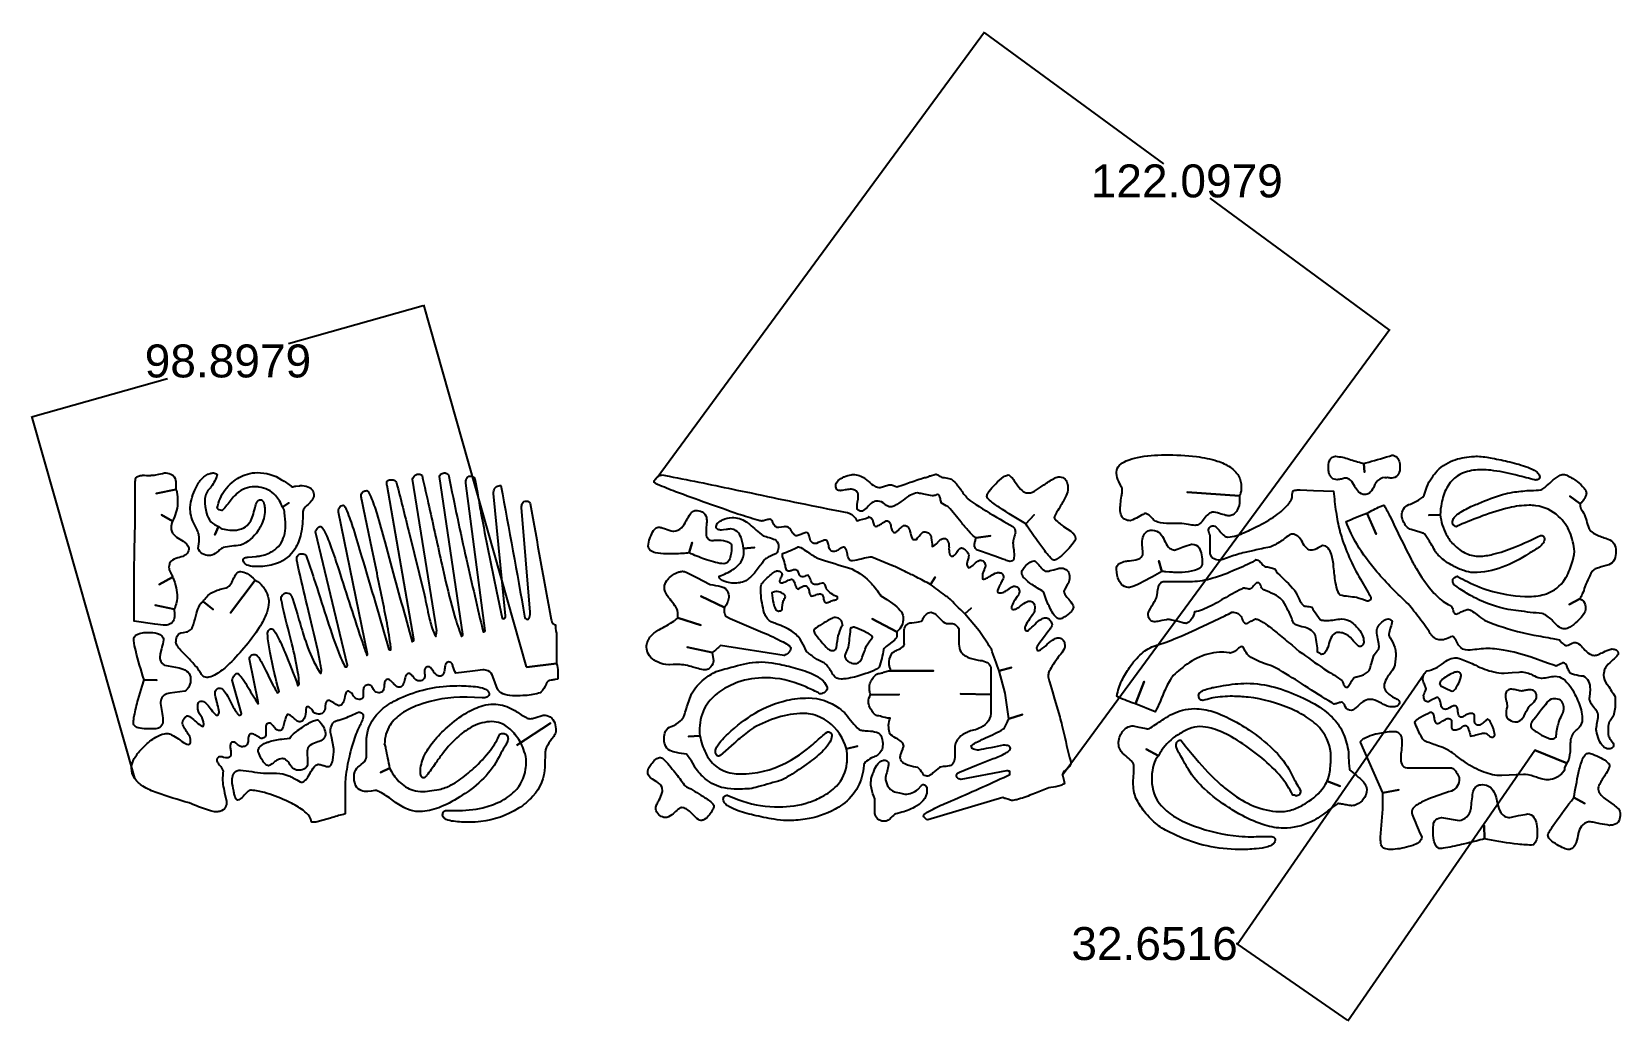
# Model space of a CAD drawing. Extents: x -166 to 220, y -49 to 191.
import ezdxf

# ---------------------------------------------------------------- set-up
doc = ezdxf.new("R2010")
doc.units = 0
doc.header["$MEASUREMENT"] = 0
doc.layers.add('Layer 1', color=7, linetype='Continuous')
doc.styles.get("Standard").update_dxf_attribs({"font": 'ARIAL.TTF', "height": 8})
doc.dimstyles.get("Standard").update_dxf_attribs({"dimtxt": 5, "dimasz": 0.18, "dimexe": 0.18, "dimexo": 0.0625, "dimgap": 0.09, "dimtad": 0, "dimtih": 1, "dimtoh": 1, "dimdec": 4, "dimzin": 0, "dimdsep": 46, "dimtxsty": 'Standard', "dimcen": 0.09, "dimclrd": 2, "dimclre": 2, "dimclrt": 2, "dimadec": 0, "dimazin": 0, "dimtfac": 1, "dimtdec": 4, "dimtofl": 0, "dimtmove": 0, "dimatfit": 3, "dimfxl": 1, "dimtolj": 1, "dimtzin": 0, "dimarcsym": 0})

msp = doc.modelspace()

# ---------------------------------------------------------------- blocks, each defined once
blk = doc.blocks.new('*D2')
at = {"color": 2, "lineweight": -2}
for p, q in [((-70.96, 124.28), (-103.66, 114.99)), ((-45.84, 36.56), (-70.83, 124.5)), ((-165.74, 97.34), (-133.04, 106.64)), ((-140.97, 9.52), (-165.96, 97.47))]:
    blk.add_line(p, q, dxfattribs=at)
at = {"color": 2}
for points in [[(-70.96, 124.31), (-70.95, 124.25), (-70.78, 124.33)], [(-165.75, 97.37), (-165.73, 97.31), (-165.91, 97.29)]]:
    blk.add_solid(points, dxfattribs=at)
at = {"layer": 'Defpoints', "color": 0}
for p in [(-165.91, 97.29), (-45.82, 36.5), (-140.95, 9.46)]:
    blk.add_point(p, dxfattribs=at)
at = {"color": 2, "insert": (-118.35, 110.81), "char_height": 8, "attachment_point": 5}
blk.add_mtext('\\A1;98.8979', dxfattribs=at)
blk = doc.blocks.new('*D3')
at = {"color": 2, "lineweight": -2}
for p, q in [((-14.17, 82.59), (65.29, 190.81)), ((65.33, 190.56), (108.7, 158.71)), ((163.45, 118.51), (120.08, 150.36)), ((84.25, 10.33), (163.71, 118.55))]:
    blk.add_line(p, q, dxfattribs=at)
at = {"color": 2}
for points in [[(65.34, 190.58), (65.31, 190.53), (65.18, 190.66)], [(163.47, 118.53), (163.44, 118.48), (163.6, 118.4)]]:
    blk.add_solid(points, dxfattribs=at)
at = {"layer": 'Defpoints', "color": 0}
for p in [(163.6, 118.4), (-14.2, 82.54), (84.22, 10.28)]:
    blk.add_point(p, dxfattribs=at)
at = {"color": 2, "insert": (114.39, 154.53), "char_height": 8, "attachment_point": 5}
blk.add_mtext('\\A1;122.0979', dxfattribs=at)
blk = doc.blocks.new('*D4')
at = {"color": 2, "lineweight": -2}
for p, q in [((172, 34.82), (126.59, -30.92)), ((198.87, 16.27), (153.46, -49.48)), ((126.55, -30.67), (126.37, -30.67)), ((126.69, -30.77), (126.55, -30.67)), ((153.41, -49.23), (126.84, -30.88))]:
    blk.add_line(p, q, dxfattribs=at)
at = {"color": 2}
for points in [[(126.86, -30.85), (126.82, -30.9), (126.69, -30.77)], [(153.43, -49.2), (153.39, -49.25), (153.56, -49.33)]]:
    blk.add_solid(points, dxfattribs=at)
at = {"layer": 'Defpoints', "color": 0}
for p in [(172.04, 34.88), (198.9, 16.32), (126.69, -30.77)]:
    blk.add_point(p, dxfattribs=at)
at = {"color": 2, "insert": (106.57, -30.67), "char_height": 8, "attachment_point": 5}
blk.add_mtext('\\A1;32.6516', dxfattribs=at)

# ---------------------------------------------------------------- dimensions: what is measured, and where the dimension line sits
for p1, p2, distance, picture, middle in [((-14.20302, 82.54412), (84.21525, 10.28257), 134.13304, '*D3', (114.39048, 154.5327)), ((-45.82105, 36.49678), (-140.95162, 9.4605), -91.31165, '*D2', (-118.34873, 110.81198)), ((198.90244, 16.31874), (172.03632, 34.87507), 79.78466, '*D4', (106.56748, -30.67043))]:
    dim = msp.add_aligned_dim(p1=p1, p2=p2, distance=distance, dimstyle='Standard')
    dim.commit()
    dim.dimension.update_dxf_attribs({"geometry": picture, "text_midpoint": middle})

# ---------------------------------------------------------------- linework, layer by layer
at = {"layer": 'Layer 1', "color": 0}
for points in [[(127.61818, 80.30211, -0.089), (127.33419, 78.38836), (127.21576, 78.1176), (114.51107, 78.97991), (127.21576, 78.1176), (127.21576, 76.96785, -0.128), (126.64089, 74.66836, -0.1212), (125.60669, 73.52723, -0.1427), (124.57135, 73.23117, -0.0397), (123.6734, 73.43928), (123.51646, 73.48182), (122.73175, 73.69107, 0.0374), (121.00483, 74.14177), (120.89216, 74.15097, 0.1719), (119.65273, 73.66693, 0.0749), (118.65015, 72.54133, -0.0941), (117.46362, 71.28178, -0.151), (116.40815, 70.93168, -0.023), (114.7985, 71.16163, 0.0382), (112.67147, 71.39158), (110.94685, 71.39158, -0.043), (107.98223, 71.59279, -0.0701), (106.75028, 71.96645, -0.0947), (106.34787, 72.29701), (106.13977, 72.51086), (105.71551, 72.94374, 0.1235), (104.64682, 73.72902, 0.0849), (104.22084, 73.80605, 0.0375), (103.39187, 73.40076), (102.55371, 72.94374, -0.0336), (100.87795, 72.1073), (100.7716, 72.08143, -0.1354), (99.30567, 72.42635, -0.1917), (98.36461, 73.69452, -0.0745), (98.18467, 75.07077), (98.22376, 75.39615, 0.0111), (98.41462, 77.02534), (98.56581, 78.01699, 0.0157), (98.70206, 78.97991), (98.70206, 79.95719, 0.0345), (98.42037, 80.53781), (97.89723, 81.56684, -0.0803), (97.33213, 83.61511), (97.32236, 83.86633, -0.2068), (98.05418, 85.53748, -0.0923), (99.69659, 86.58548, -0.0483), (102.43873, 87.43054, -0.0496), (109.04977, 88.0629, -0.0318), (116.78124, 87.62945, -0.0468), (121.80103, 86.55558, -0.0711), (124.97548, 85.04942, -0.1166), (126.96224, 82.94193, -0.1291), (127.61818, 80.30211)], [(166.13467, 85.01607, -0.112), (165.84494, 83.48461, -0.2577), (164.45087, 82.46881, -0.0417), (163.95016, 82.42914, -0.0731), (163.14533, 82.54412, -0.1018), (162.55034, 82.52227), (162.51297, 82.54412, 0.2443), (160.32386, 81.31792, 0.054), (159.86856, 80.47458, -0.0818), (158.94186, 79.00233, -0.1843), (157.83696, 78.41251), (157.68404, 78.40503, -0.2017), (156.0721, 79.10235, -0.084), (155.1546, 80.41709, 0.0921), (154.15029, 81.89106, 0.1954), (152.91259, 82.42914, 0.0441), (151.93531, 82.1992, -0.0305), (150.90054, 82.02673, -0.1885), (149.56511, 82.48376, -0.1541), (148.90055, 83.69789, -0.0589), (148.77351, 84.9011, -0.0881), (149.0184, 86.59238, -0.1895), (149.78988, 87.53747, -0.1092), (150.49813, 87.71798, -0.063), (153.7749, 87.02813, 0.0239), (157.12411, 86.03647), (157.33912, 85.99336), (157.51158, 83.86633), (157.33912, 85.99336), (157.81971, 86.12673, 0.0068), (163.58166, 87.76167, 0.0632), (164.13986, 87.9784, 0.8793), (164.12262, 88.00541, -0.2017), (165.44023, 87.45181, -0.1393), (166.0266, 86.20721, -0.0508), (166.13467, 85.01607)], [(201.20193, 67.53993, -0.1698), (200.76331, 66.42813, -0.0721), (199.70726, 65.47039, 0.0083), (197.40777, 64.09069, -0.0635), (190.97092, 60.7501, -0.0866), (183.95574, 59.49171, -0.0812), (181.61371, 59.94413, -0.0391), (179.01183, 61.10135, -0.0711), (175.69481, 63.44166, -0.0371), (174.75777, 64.4931, 0.0322), (173.0412, 67.44565), (172.05587, 68.91963, 0.035), (171.19413, 69.22373), (168.83658, 69.9544, -0.1612), (167.77019, 70.61953, -0.0468), (167.28442, 71.27661, -0.0785), (166.64516, 72.80519, -0.0503), (166.59457, 73.28866, -0.1337), (166.97054, 74.89428, -0.1693), (168.287, 75.97734), (168.31919, 75.99057, 0.0533), (170.982, 77.26621, 0.063), (171.88341, 78.00262), (171.97883, 78.25269, 0.0258), (172.63074, 80.18714, -0.0647), (173.88511, 82.5171, -0.0169), (174.75777, 83.69387, -0.1308), (179.00723, 86.6993, -0.0729), (183.48664, 87.65187, -0.0162), (184.99051, 87.71798, -0.033), (188.50126, 87.26555, -0.0144), (192.80879, 86.33828, -0.0338), (197.1692, 85.04137, -0.0619), (199.17148, 84.01867, -0.1241), (199.94469, 83.17648, -0.1116), (200.05219, 82.71658, -0.3165), (199.67105, 82.06583, -0.1247), (198.90244, 81.96925), (198.79839, 81.98822), (198.35919, 82.10377, 0.0062), (194.131, 83.17648, 0.0367), (188.17588, 84.31703, 0.026), (185.9678, 84.4412, 0.0811), (182.07016, 83.86633, 0.195), (177.49129, 80.03595, 0.0801), (176.21622, 76.2872, 0.0339), (175.90752, 73.51861), (173.14813, 73.40364), (175.90752, 73.51861, 0.0962), (177.3631, 68.74889, 0.0684), (179.18429, 66.27521, 0.1014), (182.29838, 64.07575, 0.1011), (185.39292, 63.45833, 0.0575), (188.67028, 63.90673, 0.0361), (193.94359, 65.64687, 0.0197), (200.28214, 68.51722, -0.1837), (200.94037, 68.32463, -0.2002), (201.19619, 67.70032), (201.20193, 67.53993)], [(-38.29021, 33.56493), (-38.89842, 33.4741, -0.0146), (-39.89985, 33.33498, 0.3014), (-41.09501, 32.44508), (-41.10709, 32.41518, -0.0756), (-42.38733, 30.40543), (-42.48678, 30.28815, -0.0583), (-46.16999, 29.62762, -0.0191), (-48.63792, 29.54082, -0.078), (-51.13057, 29.87309, -0.1444), (-52.79081, 30.94006), (-52.94947, 31.15046), (-53.4956, 32.70262), (-54.04173, 34.25478, 0.2133), (-55.20068, 35.6155, 0.11), (-56.4562, 35.86442, 0.0097), (-58.99081, 35.56204), (-63.00975, 35.0596, -0.0822), (-63.72834, 36.78767), (-63.75709, 36.89919, 0.1902), (-64.2578, 37.62583, 0.1376), (-64.79186, 37.7615, 0.27), (-65.39778, 37.38554, 0.1041), (-65.73982, 36.28235), (-65.76914, 36.03688, -0.0949), (-66.08072, 34.80263, -0.2379), (-66.66307, 34.32434), (-66.80391, 34.31226, -0.2034), (-68.00482, 34.86127, -0.0587), (-68.47105, 35.46201, 0.0957), (-69.19596, 36.43297, 0.1699), (-69.62079, 36.61176, 0.1899), (-70.37388, 36.37491, 0.2047), (-70.65441, 35.64942), (-70.65556, 35.57699), (-70.65556, 35.0596), (-70.61992, 34.92278, -0.0638), (-70.54059, 34.48473, -0.1999), (-70.86194, 33.56263, -0.1757), (-71.76507, 33.17976), (-72.09275, 33.16252, -0.1781), (-72.74638, 33.45973, -0.0581), (-73.29998, 34.08232, 0.0881), (-74.13815, 34.88829, 0.1309), (-74.50721, 35.00211, 0.2431), (-74.96309, 34.72042, 0.0936), (-75.40057, 33.65174), (-75.4845, 33.27749, -0.109), (-75.97659, 32.05761, -0.2446), (-76.80671, 31.61036, -0.173), (-77.62935, 31.95643, -0.0512), (-78.24389, 32.58765, 0.0794), (-79.09528, 33.41489, 0.1403), (-79.5661, 33.56493, 0.3091), (-80.22145, 33.12458, 0.1059), (-80.42726, 32.0122), (-80.42841, 31.8978, -0.134), (-80.66296, 30.82911, -0.2547), (-81.58218, 30.29505), (-81.75062, 30.28815, -0.2347), (-82.85725, 30.8544, -0.0469), (-83.13031, 31.26544, 0.1327), (-83.69714, 32.03462, 0.1568), (-84.16508, 32.18523, 0.1474), (-85.05844, 31.97253, 0.2315), (-85.47522, 31.2045), (-85.48729, 30.978), (-85.48729, 30.34564), (-85.48729, 29.71328, -0.1881), (-85.72529, 28.95157, -0.2165), (-86.46458, 28.67851, -0.2381), (-87.72872, 29.31892, -0.0379), (-87.95925, 29.65579, 0.1252), (-88.76579, 30.55259, 0.1341), (-89.22397, 30.69056, 0.2492), (-89.57176, 30.45372, 0.0834), (-89.9759, 29.40342), (-90.08628, 28.90846, -0.1157), (-90.51973, 27.64776, -0.2573), (-91.46597, 27.12635, -0.0559), (-92.04602, 27.44713), (-92.61572, 27.8162), (-93.43491, 28.283, 0.0843), (-93.82295, 28.44856, 0.3113), (-94.53924, 27.96911, 0.1073), (-94.74217, 26.83891), (-94.74275, 26.78143, -0.1419), (-95.06813, 25.67595, -0.2219), (-96.07588, 25.12924), (-96.35239, 25.11429, -0.2789), (-97.84706, 25.9766, 0.1148), (-98.51162, 26.73831, 0.1389), (-98.82435, 26.83891), (-99.11178, 26.83891, -0.0802), (-99.39922, 26.72394, -0.0681), (-99.63607, 24.58714, -0.1343), (-100.20174, 23.55006, -0.1975), (-101.06635, 23.21721, -0.1208), (-101.51533, 23.42762, -0.0366), (-102.38856, 24.13701, 0.0791), (-103.47162, 24.91481, 0.1426), (-103.94072, 24.99932, 0.0726), (-104.3575, 24.10712, 0.0178), (-104.80303, 22.64234, -0.0767), (-105.22326, 21.42303, -0.2092), (-105.5998, 21.09651), (-105.66534, 21.09018, -0.2484), (-107.08355, 21.81797), (-107.2175, 22.00998, 0.0845), (-107.94126, 22.81595, 0.1489), (-108.25227, 22.92978, 0.244), (-108.96166, 22.62682, 0.1633), (-109.17206, 21.83752), (-109.17206, 21.09018, -0.0442), (-109.11458, 20.40034, -0.1589), (-109.32785, 19.56734, -0.2202), (-110.05277, 19.20345), (-110.26432, 19.1931, -0.0633), (-110.72422, 19.4426), (-111.24161, 19.76797), (-111.35198, 19.82834, 0.0481), (-112.34996, 20.30893, 0.0689), (-112.56382, 20.34285, 0.3349), (-113.30195, 19.82144, 0.1066), (-113.42612, 18.7332, -0.1552), (-113.68884, 17.72488, -0.207), (-114.58507, 17.21554, -0.0414), (-115.03577, 17.18105, -0.1841), (-115.79345, 17.52942), (-116.01305, 17.75592, 0.1096), (-116.78741, 18.30607), (-116.93285, 18.33079, 0.2457), (-117.61063, 18.04106, 0.162), (-117.79516, 17.35351, 0.0363), (-117.73767, 16.43371, -0.0767), (-117.6227, 15.51391, -0.1673), (-117.81873, 14.7775, -0.2198), (-118.47236, 14.48317), (-118.59998, 14.47914), (-118.87362, 14.51536), (-119.40481, 14.59412, 0.0344), (-120.09465, 14.76658, 0.2143), (-120.82992, 14.49754, 0.1902), (-121.07194, 13.73181, 0.1113), (-120.87591, 13.35641, 0.0194), (-120.3246, 12.63955, -0.0487), (-119.55945, 11.43289), (-119.51978, 11.31734, 0.0257), (-119.63475, 9.01785, 0.0416), (-119.37951, 7.00349), (-119.17486, 5.97102), (-118.65747, 3.95896, -0.1236), (-118.97365, 2.46659, -0.2175), (-120.28379, 1.48299, -0.0637), (-121.2444, 1.37203, -0.062), (-122.59938, 1.6244, -0.0259), (-126.44068, 2.99835), (-127.79795, 3.55655, -0.0101), (-135.55874, 5.97102, -0.059), (-138.98096, 7.62033, -0.0945), (-140.95162, 9.4605, -0.1569), (-141.76737, 12.00719, -0.1154), (-141.24596, 13.9813, -0.0675), (-139.54663, 16.37852, -0.0167), (-138.60557, 17.35351, -0.0532), (-135.88354, 19.50066, -0.0934), (-133.77146, 20.3463, -0.0419), (-133.14427, 20.40034, -0.1073), (-132.02844, 20.08588, -0.0432), (-130.38488, 19.07813, 0.0588), (-128.67176, 17.94908, 0.1032), (-127.97041, 17.75592, 0.3773), (-127.45705, 18.15086, 0.0719), (-127.39554, 18.67572, 0.1459), (-127.79795, 19.94044, 0.025), (-128.57403, 21.23563), (-128.77524, 21.55008, -0.0802), (-129.36851, 22.79238, -0.0574), (-129.4076, 23.10224, -0.1041), (-129.1857, 23.67711), (-128.9477, 24.07952, -0.1325), (-128.32281, 24.66072, -0.1017), (-128.08539, 24.71188, -0.1269), (-127.65423, 24.5147, -0.0221), (-126.36077, 23.50465, 0.0487), (-124.84311, 22.27212, 0.0648), (-124.4062, 22.06747, 0.1762), (-124.23546, 22.61877), (-124.23374, 22.69983, 0.1574), (-124.92359, 24.6544, -0.1692), (-125.67092, 26.95389, -0.1272), (-125.47144, 27.93577, -0.2844), (-124.92359, 28.2761, -0.1673), (-123.78189, 27.83459, -0.0755), (-122.62409, 26.55148, 0.0563), (-121.46975, 25.07175, 0.1429), (-121.08516, 24.82743), (-121.07194, 24.82686, 0.3818), (-120.5488, 25.23674, 0.0681), (-120.49706, 25.68917, 0.0184), (-120.84429, 27.32008), (-120.88453, 27.49829), (-120.95696, 27.8162), (-121.345, 29.36088, -0.0309), (-121.47435, 30.00072, -0.1524), (-121.22658, 30.98145, -0.2368), (-120.34817, 31.4333), (-120.20963, 31.4379, -0.175), (-119.65488, 31.17403, -0.0739), (-118.72186, 29.98232, -0.0291), (-117.73767, 28.10363, 0.033), (-116.25393, 25.47072, 0.0856), (-115.72619, 24.86882, 0.1389), (-115.61064, 24.82686, 0.3518), (-115.04209, 25.21432), (-115.03577, 25.22927), (-117.33526, 33.33498, -0.0739), (-116.69255, 34.61982, -0.1915), (-116.15332, 34.99579), (-116.07054, 35.00211, -0.1638), (-115.72389, 34.80321, -0.0516), (-114.6874, 33.52584, -0.0166), (-113.42612, 31.55287, 0.0097), (-111.01166, 27.58625, 0.193), (-110.97487, 27.87139), (-111.01166, 28.10363), (-113.13869, 38.45135, -0.2637), (-112.69661, 39.35678, -0.147), (-111.70151, 39.6011, -0.1843), (-111.32324, 39.38609, -0.0606), (-110.48795, 38.2191, -0.0211), (-109.11458, 35.57699, 0.0152), (-106.86395, 31.14529, 0.053), (-106.2977, 30.28815, 0.128), (-106.04993, 30.47901), (-105.95277, 30.57559, -0.0131), (-108.10108, 39.98914, -0.027), (-108.68342, 43.86206, -0.0185), (-108.71217, 44.54501, -0.1444), (-108.50866, 45.42571, -0.2521), (-107.76305, 45.80743), (-107.67739, 45.80973, -0.1902), (-107.31925, 45.5976, -0.0615), (-106.5311, 44.42601, -0.0248), (-104.75934, 40.62092), (-104.57308, 40.17597, -0.0064), (-101.35379, 32.01277, 0.2246), (-101.06693, 32.45255), (-101.06635, 32.47267, 0.0375), (-101.36011, 35.30737, 0.0197), (-102.83984, 42.22654), (-103.25087, 43.85516, -0.0071), (-105.22096, 52.0379, -0.0355), (-105.43539, 53.28308, -0.1897), (-105.07379, 54.04593), (-105.03298, 54.0879, -0.1412), (-104.32703, 54.53803), (-104.22815, 54.5478, -0.2778), (-102.96573, 53.82346, -0.0631), (-102.676, 53.1681), (-101.49981, 49.27564, 0.0033), (-99.97409, 44.25757, 0.0354), (-97.67345, 38.18691, 0.0449), (-95.83501, 35.00211, 0.132), (-95.66484, 35.7253), (-95.66255, 35.86442, 0.0214), (-95.94481, 37.60399), (-96.52486, 40.63587, -0.0075), (-99.11178, 51.55846, -0.0053), (-101.39346, 61.25484), (-101.57914, 62.18384, -0.0354), (-101.64123, 62.65351, -0.1483), (-101.40898, 63.6055, -0.2497), (-100.56564, 64.03148), (-100.49148, 64.0332, -0.111), (-99.63434, 63.89236, -0.2557), (-99.34173, 63.51582, -0.0082), (-97.4642, 57.94472, -0.0015), (-94.5128, 48.79907, 0.0155), (-91.62521, 40.38005, 0.03), (-90.12019, 36.97393), (-89.91381, 36.61176), (-89.45392, 36.61176, 0.1821), (-89.33894, 36.89919), (-97.09973, 69.37953, -0.1314), (-96.50531, 70.3798, -0.1865), (-95.83501, 70.64425, -0.2016), (-95.49411, 70.43039, -0.0637), (-94.78931, 69.26857, -0.0252), (-93.26992, 65.51408, -0.0086), (-91.46597, 60.18156, 0.0052), (-85.63388, 42.23862, 0.0058), (-84.62498, 39.37115, 0.2561), (-84.45309, 39.75056), (-84.45252, 39.77356), (-91.52346, 74.15097, -0.1234), (-91.29868, 75.2714, -0.2893), (-90.34554, 75.8181), (-90.31623, 75.8181, -0.2103), (-90.08973, 75.64162, -0.0545), (-89.48438, 74.45738, -0.0202), (-87.91038, 70.01821, -0.0071), (-85.8897, 63.34336, -0.0023), (-79.27866, 40.80833, 0.8888), (-79.25222, 40.76579, 0.037), (-78.81876, 40.75084, 0.0451), (-78.90787, 42.12537, 0.0143), (-79.87768, 47.93733, 0.0053), (-82.32549, 60.06658), (-83.43844, 65.44107), (-85.35507, 74.72872), (-85.84141, 77.16216, -0.0218), (-86.00468, 78.1176, -0.2006), (-85.70402, 78.98738, -0.1684), (-84.84803, 79.36047), (-84.62498, 79.38232, -0.1946), (-84.3157, 79.15007, -0.0597), (-83.66092, 77.90892, -0.0234), (-82.23523, 73.81985, -0.0088), (-80.25595, 66.90757), (-78.85383, 61.73659, 0.0013), (-73.6449, 42.64792, 0.2234), (-73.24479, 43.06873, 0.1138), (-73.24249, 43.33777), (-79.73856, 80.58955, -0.138), (-79.75351, 81.47716, -0.275), (-79.14759, 81.98132, -0.0579), (-78.70379, 82.02673, -0.1519), (-77.81848, 81.80943, -0.1676), (-77.43907, 81.2794, -0.0039), (-74.47042, 69.483), (-70.65556, 53.97293, -0.0046), (-70.08184, 51.2762, 0.0046), (-69.50582, 48.56912, 0.0419), (-68.4538, 45.08194, 0.0376), (-67.89617, 43.97013), (-67.80534, 44.48752, 0.0196), (-67.66622, 45.34983), (-73.52993, 82.14171, -0.1582), (-72.93666, 83.12589, -0.1485), (-72.20772, 83.40643, -0.1091), (-71.40232, 83.18683, -0.135), (-71.23044, 83.00402, -0.002), (-69.50582, 75.41569, 0.0025), (-66.35781, 61.19276), (-65.76914, 58.57191, 0.0152), (-63.35583, 49.00545, 0.0272), (-61.63006, 43.97013, 0.3073), (-61.34779, 44.38347), (-61.34262, 44.48752), (-67.03386, 82.83156, -0.1583), (-66.32447, 83.57142, -0.0854), (-65.88412, 83.69387, -0.1512), (-65.03503, 83.40413, -0.1706), (-64.73437, 82.88904, 0.0071), (-60.44467, 62.63454, 0.0027), (-56.39871, 45.06239, 0.1371), (-55.95376, 45.23255, 0.1204), (-55.88133, 45.34983), (-60.59529, 81.16442, -0.1203), (-60.4326, 82.30095, -0.3029), (-59.5082, 82.88789), (-59.44554, 82.88904, -0.184), (-58.64876, 82.64415, -0.1455), (-58.41077, 82.25668, -0.0113), (-57.79565, 78.92184, -0.0027), (-56.97358, 73.97851, 0.0026), (-53.14091, 54.94791), (-51.79973, 48.39666, -0.1213), (-51.49332, 48.29375, -0.6817), (-51.51229, 48.28168, 0.2837), (-51.03457, 48.51048, 0.132), (-50.93742, 48.97153), (-53.86927, 78.69247, -0.1251), (-53.62092, 79.89338, -0.2472), (-52.5942, 80.56771, -0.049), (-52.08716, 80.58955, -0.0024), (-46.33843, 48.85655, 0.3524), (-45.56293, 48.11324), (-45.53361, 48.10922, 0.1622), (-44.99438, 49.31013, 0.0358), (-44.95874, 49.83384), (-47.08577, 75.24323, -0.1232), (-46.86961, 76.33377, -0.291), (-45.95844, 76.85288), (-45.93602, 76.85288, -0.2272), (-45.15592, 76.54359, -0.0795), (-44.95874, 76.22052, 0.0024), (-39.89985, 48.10922, 0.1781), (-39.36924, 47.05778, 0.1058), (-38.86508, 46.78701, 0.0607), (-38.70354, 45.01008), (-38.63513, 44.77496), (-38.57764, 37.35909), (-45.82105, 36.49678), (-38.57764, 37.35909, -0.0848), (-38.29078, 35.44189), (-38.29021, 35.28955), (-38.29021, 33.56493)], [(-127.85544, 65.18295, -0.2501), (-128.57978, 63.80556, -0.102), (-130.09745, 63.1709, 0.073), (-131.79275, 62.47645, 0.1612), (-132.52111, 61.66185), (-132.5694, 61.50376, 0.0564), (-132.68437, 60.75643, 0.1201), (-132.3222, 59.50206), (-132.22448, 59.31925, -0.0662), (-131.83529, 58.45579), (-131.82206, 58.34196), (-135.04135, 56.61734), (-131.82206, 58.34196, -0.1219), (-131.52543, 57.84815, -0.031), (-131.07473, 56.32991, -0.0387), (-130.67634, 54.09997), (-130.67232, 53.97293, -0.0933), (-131.12762, 51.22216, -0.0298), (-131.41965, 50.58117), (-136.01864, 51.55846), (-131.41965, 50.58117, -0.0519), (-131.30468, 49.0865, -0.142), (-131.65478, 47.66887, -0.1931), (-132.89535, 46.80483, -0.0668), (-134.00658, 46.67204), (-136.08072, 46.9543), (-141.07752, 47.64932), (-141.07752, 59.43422), (-141.02003, 65.06798), (-140.90506, 71.50656), (-140.90506, 81.2794, -0.0612), (-140.66764, 82.43317), (-140.61762, 82.60161, -0.1387), (-139.85132, 82.97642, -0.0247), (-139.06547, 83.11899, 0.0239), (-137.10055, 83.0891, 0.2131), (-136.99592, 83.11899, 0.0736), (-135.8548, 83.2081), (-135.15633, 83.34894), (-134.26068, 83.57027), (-133.96232, 83.6427, 0.0996), (-133.83412, 83.69387, -0.0982), (-132.18596, 83.37194, -0.2741), (-131.04771, 81.8399, -0.0359), (-131.01724, 81.39437), (-131.01724, 79.66975), (-135.7312, 78.69247), (-131.01724, 79.66975, -0.1113), (-130.75338, 78.98048, -0.0453), (-130.56079, 76.67984), (-130.55734, 76.22052, -0.0768), (-130.9632, 74.05957, -0.0339), (-131.82206, 71.96645), (-134.46648, 73.51861), (-131.82206, 71.96645, 0.0851), (-132.16699, 70.37578), (-132.16699, 70.35681, 0.1871), (-131.50646, 68.72532, 0.0849), (-130.03996, 67.59742, -0.0752), (-128.43894, 66.42295, -0.1503), (-127.87154, 65.38876), (-127.85544, 65.18295)], [(-109.40201, 74.55338, -0.1185), (-110.33273, 70.84028, -0.0288), (-111.01166, 69.66696, -0.154), (-115.32321, 66.10275, 0.0305), (-119.51978, 65.52788, 0.1046), (-119.92909, 65.31057, 0.0322), (-120.7845, 64.60808, -0.1163), (-122.23836, 63.72622, -0.0705), (-122.91153, 63.63079, -0.143), (-124.52118, 64.03895, -0.1618), (-125.55595, 65.35541, 0.0523), (-125.36222, 67.56752, 0.0108), (-125.38349, 68.80465, 0.0085), (-126.64821, 71.50656, -0.1197), (-127.51052, 75.24323, -0.0778), (-127.04027, 77.80027, -0.0339), (-126.13082, 80.01468, -0.0779), (-124.61143, 82.33774, -0.1385), (-122.67296, 83.56509, -0.0593), (-121.81927, 83.69387, -0.1236), (-120.95696, 83.29145, -0.0925), (-122.42404, 80.29119, -0.032), (-122.96902, 79.66975, 0.1936), (-123.9463, 77.08282, 0.069), (-123.56574, 73.91585, 0.1136), (-122.48613, 71.83653, 0.1502), (-120.61204, 70.70173), (-121.53184, 68.63219), (-120.61204, 70.70173, 0.1503), (-119.74571, 70.12169, 0.0699), (-117.88657, 69.80723, 0.0142), (-116.93285, 69.78194, 0.1249), (-114.49596, 70.33726, 0.1219), (-113.02371, 71.67902, 0.0571), (-112.33674, 73.27429, 0.0151), (-111.75899, 75.24323, -0.0871), (-111.21746, 76.66949, -0.1798), (-110.68743, 77.12192), (-110.55176, 77.14031, -0.2968), (-109.74234, 76.63155, -0.0984), (-109.43938, 75.43524, -0.0236), (-109.40201, 74.55338)], [(-97.50214, 78.23257, -0.1569), (-97.92352, 77.06903, -0.0592), (-98.88183, 76.04805, 0.09), (-99.98042, 74.75746, 0.1446), (-100.20404, 73.80605, -0.0592), (-100.62543, 68.91445, -0.0888), (-102.11722, 65.17088, -0.1631), (-106.34081, 61.76418, -0.0791), (-110.40172, 60.95533, -0.0133), (-111.41407, 60.92889, -0.0761), (-113.39106, 61.17609, -0.1492), (-114.36547, 61.78603, -0.1725), (-114.63336, 62.59602, -0.2918), (-114.33385, 63.01855, -0.1013), (-113.42612, 63.22838), (-111.53594, 63.41119, 0.0181), (-110.55176, 63.51582, 0.0872), (-107.47561, 64.67764, 0.1951), (-104.72485, 68.35855, 0.0685), (-104.40062, 70.93168, 0.0403), (-104.59377, 73.98426, 0.0861), (-104.96399, 75.18114), (-105.09046, 75.35821), (-103.53831, 76.39298), (-105.09046, 75.35821, 0.0903), (-106.81681, 78.2021, 0.1832), (-110.81965, 80.2383, 0.0312), (-111.87397, 80.30211, 0.1875), (-116.14872, 78.68557, 0.0472), (-117.33526, 77.42775, -0.024), (-119.38583, 74.90118), (-119.6566, 74.64076, -0.1393), (-119.80722, 74.55338, -0.2262), (-120.95696, 75.12826, -0.1106), (-119.08863, 79.49672, -0.0632), (-117.33526, 81.33689, -0.1056), (-113.62676, 83.40126, -0.0718), (-111.18412, 83.75135, -0.1453), (-105.32041, 82.02673, -0.0208), (-103.01057, 80.4993), (-102.84501, 80.35155), (-102.82546, 80.31419), (-102.84846, 80.30211, 0.021), (-101.87118, 80.47458), (-101.00887, 80.57001), (-100.8364, 80.58955, -0.0891), (-98.92093, 80.30326, -0.1796), (-97.77463, 79.38462, -0.1307), (-97.50214, 78.23257)], [(86.2848, 13.73181, -0.1263), (86.04048, 12.55849), (85.93987, 12.4096, -0.0372), (84.84761, 11.43231, 0.1289), (84.24572, 10.51022, 0.0637), (84.21525, 10.28257), (84.2233, 10.34465), (84.24285, 10.32453, -0.0325), (84.52396, 9.08741), (84.67515, 8.27051, -0.1068), (83.78123, 7.77842, -0.045), (81.40183, 7.24609), (80.93848, 7.17825, -0.0097), (77.63411, 5.90089), (76.7419, 5.56861, -0.0343), (73.11043, 4.32631, -0.0565), (71.85548, 4.13143, -0.025), (70.93569, 4.41886), (70.41887, 4.58615, -0.0166), (69.72845, 4.82127), (51.50497, -0.58253, -0.1886), (51.033, -0.33304, -0.0579), (50.4702, 0.39475, -0.1878), (50.68061, 0.7506, -0.0604), (51.8522, 1.55484, -0.0247), (55.68143, 3.39099), (56.33391, 3.67153, 0.0074), (69.96932, 9.74564), (71.45307, 10.45503), (71.45307, 11.14488, 0.132), (70.72988, 11.31504), (70.59076, 11.31734), (59.5532, 9.19031, -0.1047), (58.6334, 9.70769, -0.1941), (58.54774, 10.42859, -0.1915), (59.06283, 10.95804), (59.20827, 11.0299), (63.32666, 12.67174), (67.42896, 14.30668, 0.0391), (70.39128, 15.63119, 0.0813), (71.38294, 16.3768, 0.1751), (71.56805, 16.77863, 0.3303), (71.14034, 17.388, 0.1007), (70.0751, 17.53402), (69.84343, 17.52597, 0.015), (66.85409, 16.9511, 0.0056), (64.49768, 16.49522), (63.86475, 16.37622, -0.0992), (62.64257, 16.56766, -0.2509), (62.10391, 17.15288), (62.08264, 17.35351, -0.1894), (62.2574, 17.58346, -0.0465), (63.55719, 18.36298, -0.0095), (65.01449, 19.07813, 0.0162), (69.4002, 21.20113), (69.90091, 21.49259, 0.1359), (70.13374, 21.77026, 0.0283), (71.07078, 23.7438), (71.16563, 23.96455), (74.4999, 24.99932), (71.16563, 23.96455), (70.30332, 30.17318), (68.86614, 35.63447), (71.85548, 36.4393), (68.86614, 35.63447, -0.0128), (66.96906, 40.92331, -0.0284), (66.14469, 42.07765), (64.45514, 44.62894), (63.97972, 45.34983), (60.53048, 49.43143), (62.08264, 50.81112), (60.53048, 49.43143, -0.0109), (56.50637, 53.45554, -0.0833), (56.10626, 53.68146, -0.0104), (52.63747, 56.27817), (52.19482, 56.61734), (53.34457, 58.34196), (52.19482, 56.61734, -0.012), (48.78812, 58.37243), (47.7683, 58.91683, -0.0565), (47.14514, 59.16805, -0.0095), (45.46881, 60.00909, 0.0247), (42.86521, 61.20253), (42.82439, 61.21633), (37.93797, 63.22838, 0.0487), (36.15931, 62.96452), (35.35104, 62.76848, -0.0349), (33.25908, 62.31031), (33.22401, 62.30859, -0.2819), (32.37722, 62.81677, -0.0969), (32.01677, 63.97572, 0.0816), (31.66668, 65.2025, 0.2255), (31.17171, 65.62963), (31.03949, 65.64285, 0.1116), (30.56982, 65.45774), (30.03174, 65.14156), (30.00472, 65.12546, -0.1056), (28.8613, 64.6167), (28.74, 64.60808, -0.2406), (27.82538, 65.00589, -0.1364), (27.47528, 65.98777, 0.105), (27.17174, 67.02542, 0.2745), (26.61297, 67.36747, 0.0618), (25.83344, 67.1358), (25.40573, 66.96506), (24.94871, 66.77133), (24.47386, 66.57472, -0.0815), (24.1985, 66.50516, -0.3034), (23.07922, 67.21513, -0.0678), (22.87629, 67.82737, 0.0954), (22.5124, 68.89088, 0.2637), (22.01398, 69.20706, 0.054), (21.01255, 68.84547), (20.92172, 68.80465), (20.23245, 68.56378, -0.0509), (19.71449, 68.40224, -0.2079), (18.99992, 68.75636, -0.0682), (18.44977, 69.55199, 0.2039), (17.35234, 70.56491, 0.0787), (16.84012, 70.64425), (16.63949, 70.61665), (16.0353, 70.52927), (15.36385, 70.43384), (15.23048, 70.4143, -0.2492), (14.31988, 70.91156, -0.0616), (14.02325, 71.44907, 0.1019), (13.51563, 72.28378, 0.1887), (13.21842, 72.42635, 0.0624), (12.16296, 72.20733), (12.12616, 72.1964, -0.0406), (11.20637, 71.96645, -0.0459), (10.23886, 72.18663, -0.0092), (5.45764, 73.69107, -0.0063), (-9.6851, 79.11385, -0.0162), (-14.04148, 80.87411, -0.0594), (-14.84401, 81.31906, -0.19), (-14.89287, 81.39437, -0.1717), (-14.54622, 82.19402, -0.0411), (-14.20302, 82.54412, -0.131), (-13.28495, 83.13739, -0.0657), (-12.99579, 83.17648, -0.0206), (-11.27462, 82.88444, -0.0037), (5.19262, 79.52489), (8.61944, 78.80744, 0.0041), (29.81903, 74.46025), (31.49939, 74.15097, -0.168), (33.47983, 73.18691, -0.0616), (34.37375, 72.08143, 0.0174), (37.05611, 72.85636, 0.1418), (37.27284, 72.97133, 0.314), (37.17799, 73.00065), (37.13315, 73.00123, -0.2634), (37.90922, 72.55225, -0.0744), (38.2254, 71.85148, 0.0918), (38.56803, 70.89432, 0.2601), (38.97274, 70.64425, 0.0789), (39.49817, 70.87017, 0.0144), (40.29495, 71.33409, -0.0599), (41.45217, 72.05441), (41.55967, 72.08143, -0.2632), (42.22422, 71.68132, -0.0985), (42.59444, 70.64425, 0.1118), (42.9112, 69.5905, 0.27), (43.57172, 69.20706, 0.1158), (43.93907, 69.41747, 0.0317), (44.66398, 70.06937, -0.0375), (45.63782, 70.88512, -0.1204), (45.75624, 70.93168, -0.2983), (46.94566, 70.21482, -0.0637), (47.19343, 69.55199, 0.0379), (47.75163, 67.72274, 0.0532), (47.88327, 67.48244), (48.74558, 67.48244, -0.0342), (50.09424, 69.07542, -0.1284), (50.54379, 69.3755), (50.58518, 69.37953, -0.1468), (51.71883, 69.09841, -0.2036), (52.3098, 68.17229), (52.34831, 67.90325, -0.0183), (52.59723, 65.81531, 0.1633), (53.93094, 66.788), (53.97693, 66.85008, -0.1321), (55.01515, 67.68307, -0.0909), (55.4716, 67.76988, -0.3027), (56.39312, 67.18638, -0.1047), (56.67078, 65.92741), (56.67883, 65.58536, 0.0707), (56.77886, 64.08207, 0.1768), (57.09389, 63.54054, 0.1551), (57.36868, 63.45833, 0.2013), (58.16085, 63.832, 0.0573), (58.6334, 64.43562, -0.1177), (59.32382, 65.33817, -0.1533), (59.66817, 65.47039, -0.1595), (60.38101, 65.17663, -0.0476), (61.10535, 64.4931, -0.2202), (61.43418, 63.32036), (61.39279, 63.05592), (61.17836, 62.32411, 0.036), (60.99038, 61.61874, 0.1451), (61.27379, 60.82426), (61.39279, 60.64145, 0.1209), (62.18554, 61.02892, 0.025), (62.88746, 61.61874, -0.1029), (63.98145, 62.39999, -0.0902), (64.38213, 62.48105, -0.3073), (65.3048, 61.88893, -0.0863), (65.53188, 61.04386, -0.0434), (65.23524, 60.29021), (65.18695, 60.18156), (64.92826, 59.56357, 0.0817), (64.84203, 59.20427), (64.84203, 57.99704, 0.1978), (65.24444, 57.88206, 0.091), (65.75895, 58.08902, 0.0127), (66.7966, 58.68688, -0.074), (68.2815, 59.44169, -0.0657), (68.57871, 59.49171, -0.1474), (69.47206, 59.279, -0.2315), (69.88884, 58.51097), (69.90091, 58.28447, -0.0637), (69.65774, 57.63142, -0.0147), (69.15358, 56.61734, 0.0344), (68.41314, 55.15371), (68.40624, 55.12267, 0.2247), (68.57066, 54.65358, 0.1962), (69.08402, 54.54147), (69.15358, 54.5478, 0.1213), (70.22054, 54.86743, 0.0337), (70.99317, 55.35262, -0.0418), (72.18259, 56.09133, -0.0971), (72.43036, 56.15744, -0.1801), (73.35763, 55.87231, -0.2061), (73.74739, 54.9916), (73.75256, 54.83524, -0.0868), (73.63759, 54.26036, -0.0259), (73.25127, 53.65675), (72.6603, 52.76569, 0.0575), (71.93711, 51.41014, 0.0803), (71.85548, 50.98359, 0.2729), (72.01587, 50.60762, 0.1383), (72.43036, 50.52369, 0.1096), (73.13055, 50.76686, 0.0454), (74.21246, 51.50097, -0.065), (75.59158, 52.39777, -0.0997), (76.16703, 52.53574, -0.2005), (77.11097, 52.20404, -0.1865), (77.48349, 51.26757), (77.48924, 51.09856, -0.0813), (77.31678, 49.83384, -0.0388), (76.91149, 49.19113), (76.7465, 48.94509), (76.22452, 48.16671, 0.0452), (75.21964, 46.47313, 0.0959), (75.07477, 45.9247, 0.2837), (75.30357, 45.44698, 0.132), (75.76462, 45.34983, 0.1072), (76.08022, 45.56138, 0.0186), (77.48924, 46.90199, -0.0651), (79.08624, 48.19947, -0.1283), (80.07617, 48.51163, -0.1809), (80.9517, 48.13681), (81.16843, 47.93676, -0.1247), (81.66224, 47.06525, -0.0523), (81.68581, 46.8445, -0.11), (81.46851, 46.24836, -0.0267), (80.93848, 45.40732), (79.38632, 43.33777, 0.033), (78.09171, 41.56486, 0.1085), (77.94914, 41.21074, 0.1864), (78.10723, 40.65886, 0.2163), (78.46652, 40.52089, 0.1202), (78.89595, 40.72382, 0.0322), (80.53607, 42.07305, -0.0576), (82.23712, 43.3464, -0.12), (83.123, 43.62521, -0.186), (84.221, 43.26476, -0.1733), (84.74126, 42.22827, -0.0429), (84.79013, 41.61315, -0.1156), (84.52109, 40.77556, -0.0446), (83.52541, 39.31366, 0.0349), (81.21672, 35.93341), (81.05345, 35.63447, 0.1256), (80.78384, 34.66754), (80.76602, 34.1398, 0.0258), (81.08047, 32.90498), (81.76687, 30.47614), (82.26069, 28.736), (83.54725, 24.43135, -0.0154), (84.10028, 22.41239, 0.006), (85.93872, 14.58032, 0.0423), (86.23306, 13.6289), (86.25605, 13.60304, 0.4443), (86.2825, 13.66225), (86.2848, 13.73181)], [(72.77528, 69.20706, -0.0606), (72.48784, 68.1148), (72.42576, 67.86703), (72.26134, 67.15879, 0.0469), (72.20041, 66.67762, 0.024), (72.37287, 65.01049, -0.0631), (72.43036, 63.05592, -0.232), (72.06014, 62.35113, -0.1491), (71.45307, 62.19361, -0.0303), (70.35909, 62.53509, -0.0048), (67.77388, 63.45833, -0.0127), (64.10389, 64.77652), (64.0947, 64.78054, -0.1747), (63.12661, 65.29793, -0.1777), (62.82997, 66.21772, -0.0299), (63.00244, 67.02255, 0.0598), (63.23239, 67.93487), (63.23239, 67.94234), (66.73911, 68.40224), (63.23239, 67.94234, -0.1409), (62.86102, 68.14067, -0.039), (61.48477, 69.52497, -0.0105), (59.61068, 71.7365, 0.011), (56.54029, 75.38867, 0.0697), (56.3914, 75.53067, -0.0602), (54.78175, 76.39298, -0.0136), (54.60929, 77.42775, 0.0751), (54.22585, 78.2366, 0.2372), (53.91944, 78.40503, 0.079), (53.28708, 78.23257), (53.04736, 78.18026, -0.0556), (52.65472, 78.1176, -0.0121), (50.9301, 78.46252, 0.0106), (49.55155, 78.70627, -0.0427), (49.03302, 78.80744, 0.1034), (47.3015, 78.26879, 0.0491), (45.52629, 77.08282, -0.0414), (43.47802, 75.71578, -0.1055), (42.56397, 75.41627), (42.53695, 75.41569, -0.202), (41.17565, 76.02218), (41.04228, 76.16303, 0.1806), (39.48783, 76.83793), (39.1452, 76.85288, 0.1561), (37.97016, 76.42402, 0.0603), (37.07566, 75.58815, -0.0903), (35.86268, 74.53499, -0.119), (35.35104, 74.38092, -0.2143), (34.61578, 74.64996, -0.1902), (34.37375, 75.41569), (34.41917, 75.93365), (34.48873, 76.62293, 0.0434), (34.66119, 78.00262, 0.1729), (34.32662, 79.115, 0.1816), (33.31024, 79.66975, 0.0475), (32.64914, 79.72724, 0.0123), (31.4419, 79.55478), (30.7509, 79.43521), (30.39103, 79.37369, -0.1719), (30.23467, 79.38232, -0.2512), (29.46894, 79.65021, -0.1678), (29.2022, 80.4832), (29.1999, 80.58955, -0.2064), (29.7466, 81.79793, -0.091), (31.17114, 82.69876), (31.21195, 82.71658, -0.0368), (32.96359, 83.24834, -0.0442), (33.39647, 83.29145, -0.1623), (36.2145, 82.35096, -0.0349), (37.01817, 81.68181, 0.0805), (38.78016, 80.41364, 0.1088), (39.95002, 80.12965, 0.0234), (41.04228, 80.47458, -0.0257), (42.05636, 80.75569), (42.307, 80.8195, -0.0971), (43.97414, 80.30211, 0.0164), (46.073, 80.98506), (47.25091, 81.39437, -0.0167), (50.70648, 82.52745), (51.04508, 82.60161, 0.0463), (52.04995, 82.94423), (52.19482, 83.00402), (53.2089, 83.32767), (53.45954, 83.40643), (53.57682, 83.35182, -0.0246), (54.26436, 83.00402, 0.095), (55.0209, 82.60678), (55.06919, 82.60161, -0.0633), (56.67078, 82.31475), (57.2537, 82.14171, -0.0761), (58.83173, 80.56426, -0.0149), (59.43822, 79.72724, 0.0381), (61.19791, 77.45189), (61.27782, 77.37026, 0.0322), (63.14788, 76.02736, 0.012), (69.94748, 71.91184), (72.14292, 70.64425, -0.2305), (72.74079, 69.68536, -0.0403), (72.77528, 69.20706)], [(87.37706, 67.82737, -0.1239), (87.11147, 67.06624, -0.0506), (85.81915, 65.39393), (85.19254, 64.72305, -0.0427), (83.18221, 62.96164, -0.0972), (82.24631, 62.49772), (82.08822, 62.48105, -0.1472), (81.74445, 62.67593, -0.0425), (80.478, 64.06195, -0.0148), (78.46652, 66.73511, -0.0108), (75.6324, 70.77762), (75.42947, 71.11392, -0.091), (75.36221, 71.27661), (77.37426, 73.51861), (75.36221, 71.27661, -0.0144), (68.81613, 75.34153, -0.0336), (66.51721, 77.0696, -0.089), (65.92394, 77.7652, -0.109), (65.8768, 77.94513, -0.1243), (66.15791, 78.77755, -0.0524), (67.4554, 80.4625), (68.00383, 81.04945, -0.0444), (69.91931, 82.71946, -0.1013), (70.84543, 83.16268), (70.99317, 83.17648, -0.1709), (71.51803, 82.92871, -0.0572), (72.51889, 81.76747), (73.06272, 80.99196, 0.0842), (74.40504, 79.37484, 0.1578), (75.72955, 78.80744), (75.93708, 78.80744, 0.1173), (76.93276, 79.03222, 0.0489), (78.86951, 80.18197), (79.67376, 80.76201, -0.0274), (82.1756, 82.34694, -0.0855), (83.14254, 82.71083), (83.23797, 82.71658, -0.1475), (84.5849, 82.37166, -0.1834), (85.3834, 81.21099, -0.0702), (85.53746, 79.95719, -0.1203), (85.13505, 78.17508, -0.0195), (83.76973, 75.67898), (83.42078, 75.07307), (83.35294, 74.95579, 0.0364), (82.26241, 73.1208, 0.0782), (82.2032, 72.94374, 0.1565), (82.43257, 72.45452, 0.0582), (83.64383, 71.33409, 0.0118), (84.50269, 70.70173), (86.21984, 69.4945), (86.67744, 69.14958, -0.0725), (86.85967, 68.97711, -0.2017), (87.37706, 67.82737)], [(218.5631, 64.60808, -0.1073), (218.20611, 62.68915, -0.1879), (216.83848, 61.3313, 0.0394), (214.397, 60.6656), (213.50422, 60.35402, 0.1416), (212.75631, 59.71591, 0.0556), (212.18201, 58.68688, -0.0057), (211.27659, 56.69035), (210.97478, 56.04247, -0.0589), (210.38496, 54.29428, -0.0123), (209.82503, 53.11062), (207.18062, 51.73092), (209.82503, 53.11062, -0.2706), (211.12252, 51.61365, -0.0559), (211.20473, 50.81112, -0.1362), (210.77415, 49.46649, -0.0686), (209.31224, 47.7597), (209.19267, 47.64932, -0.0618), (207.33008, 46.19719, -0.1221), (206.11193, 45.80973), (206.08836, 45.80973, -0.1422), (204.84548, 46.22708, -0.0683), (203.50143, 47.41937, 0.1007), (201.2508, 49.27851, 0.0326), (200.62706, 49.5464, -0.0156), (194.93582, 50.17646), (192.40638, 50.52369, -0.071), (184.51624, 53.26928, -0.0111), (183.09343, 54.03041, -0.0296), (180.0466, 55.99418), (179.18429, 56.61734, -0.112), (178.97791, 57.37617, -0.0253), (178.95434, 57.88206, -0.1064), (179.85402, 58.5242, -0.0845), (180.10409, 58.57191, 0.1073), (180.28345, 58.45176, 0.016), (182.51856, 57.30719, 0.0534), (188.6697, 54.89272, 0.0659), (197.58023, 53.68549, 0.0864), (201.66586, 54.33395, 0.1638), (206.13722, 57.84412, 0.078), (207.88081, 61.70842, 0.0335), (208.50282, 64.60808, 0.073), (207.35538, 69.2565, 0.1116), (204.65117, 73.1162, 0.1591), (199.14389, 75.70715, 0.034), (197.46526, 75.8181, 0.0539), (192.63345, 75.22598, 0.0371), (186.19775, 73.23117, 0.0103), (180.55652, 71.00412, 0.0541), (179.90461, 70.67471), (179.89656, 70.65172), (179.93163, 70.64425, -0.2161), (179.17395, 70.92536, -0.1752), (178.90031, 71.71638), (178.89686, 71.85148, -0.1677), (179.29295, 72.84199, -0.079), (180.64505, 74.01645, -0.0412), (183.77466, 75.66576, -0.0082), (185.22046, 76.278, -0.0309), (191.01576, 78.41826, -0.037), (193.55612, 78.97991, -0.0104), (197.40777, 79.4398, 0.038), (199.74693, 79.50362), (200.33963, 79.55478, 0.0673), (201.30599, 80.17449, 0.0181), (202.92655, 81.56684, -0.0583), (204.79374, 82.9701, -0.1168), (205.78655, 83.29145), (205.80092, 83.29145, -0.1036), (206.91732, 82.9816, -0.054), (209.13518, 81.56684, -0.0578), (210.83853, 79.98766, -0.1187), (211.35707, 79.0098), (211.37719, 78.80744, -0.0975), (211.14552, 78.00262, -0.0191), (210.80232, 77.31277, -0.0713), (210.17398, 76.44069, -0.1874), (209.82503, 76.278), (207.35308, 78.00262), (209.82503, 76.278, 0.0691), (210.07625, 74.96384), (210.11247, 74.84082, -0.081), (211.08228, 73.02307, -0.0163), (211.37719, 72.13892, 0.052), (211.9854, 70.25103, 0.0587), (212.2395, 69.83942, 0.0988), (213.42086, 68.89548, 0.0527), (216.07563, 67.82622), (216.26361, 67.76988, -0.1371), (217.80772, 66.87078, -0.1615), (218.53148, 65.1726, -0.0291), (218.5631, 64.60808)], [(159.06373, 53.45554, -0.1819), (158.86655, 52.77834, -0.2179), (158.23074, 52.53574), (158.20143, 52.53574, -0.0066), (155.6145, 53.45554, -0.0373), (151.64787, 53.97293, -0.1146), (151.10347, 54.82086, -0.0518), (150.51077, 57.06287, -0.0222), (150.03823, 60.8714, 0.0558), (149.50762, 63.85672, 0.0994), (148.72292, 65.37668, 0.2278), (147.33632, 66.04526, 0.0566), (147.06096, 65.90614), (146.24406, 65.47039, -0.1114), (144.81091, 64.90184), (144.69191, 64.89551, -0.1879), (143.50594, 65.39623, -0.0892), (142.4637, 66.82364), (142.4499, 66.85008, 0.0901), (141.3312, 68.28037, 0.1801), (139.97795, 68.80465, 0.1204), (139.25246, 68.55343, 0.0445), (137.85092, 67.53993, -0.0512), (135.10877, 65.88027, -0.0203), (134.51665, 65.64285, 0.009), (130.72479, 64.86102), (128.48048, 64.37813, 0.0276), (124.91627, 63.28587), (123.11979, 62.68915, -0.0211), (122.44432, 62.48105, -0.1211), (121.00254, 62.77711, -0.2383), (120.08446, 64.0654, -0.0485), (120.02985, 64.66557), (120.02985, 68.40224, 0.0948), (119.85739, 69.0346, -0.079), (119.68493, 69.66696, -0.1958), (119.96144, 70.4965, -0.1942), (120.76971, 70.81326), (120.89216, 70.81671, -0.1584), (121.42392, 70.57354, -0.0557), (122.44432, 69.4945, 0.0879), (123.56474, 68.37177, 0.1436), (124.3414, 68.1148, 0.0724), (126.51269, 68.50227, 0.0416), (130.26432, 70.07627), (131.35485, 70.64425, 0.0387), (135.98718, 73.31281, 0.0371), (137.73594, 74.72585, 0.0606), (139.50195, 76.69766, 0.0866), (139.97795, 77.71519, -0.1013), (140.02796, 78.80974), (140.09292, 79.09488, -0.253), (140.4114, 79.40819, -0.0943), (141.41513, 79.55478), (141.94861, 79.53753), (145.15181, 79.4398), (150.03823, 79.26734, 0.0195), (150.6131, 74.15097, 0.0242), (151.503, 69.58648, 0.0131), (151.76285, 68.68968, 0.0575), (156.53429, 57.88206), (158.42448, 54.61218, -0.0196), (159.06373, 53.45554)], [(3.90548, 66.21772, -0.0557), (3.65771, 63.50317, -0.1048), (3.09893, 62.18039, -0.246), (2.0084, 61.61874, -0.0592), (0.03486, 61.92917, -0.0182), (-2.18818, 62.59602, -0.0341), (-5.88863, 64.05792), (-6.38475, 64.32064), (-5.6949, 66.7926), (-6.38475, 64.32064, -0.0765), (-7.21142, 64.1545, -0.0206), (-10.70435, 64.03723), (-12.01851, 64.0332, -0.0593), (-14.57152, 64.28098, -0.1128), (-15.82244, 64.85182, -0.2325), (-16.33005, 65.93029, -0.0855), (-15.94431, 67.76816, -0.0175), (-15.64021, 68.51722, -0.0806), (-14.75318, 69.99924, -0.1708), (-13.90466, 70.51662), (-13.74313, 70.52927, -0.0606), (-12.91416, 70.32634), (-12.13348, 70.06937, 0.0667), (-10.34448, 69.56348), (-10.12142, 69.55199, 0.2005), (-8.26803, 70.33266, 0.0881), (-7.09357, 72.04234), (-7.0746, 72.08143, -0.0636), (-5.97659, 73.86871, -0.1315), (-5.14245, 74.50049, -0.0822), (-4.83259, 74.55338, -0.1206), (-3.26836, 74.2303, -0.225), (-2.22784, 72.84831, -0.0602), (-2.13069, 71.96645, -0.0192), (-2.206, 70.95525), (-2.24566, 70.52927, 0.0239), (-2.30315, 69.20706, 0.1244), (-2.04561, 67.96246, 0.2574), (-0.95967, 67.26744), (-0.69351, 67.25249), (-0.55726, 67.28871), (-0.29109, 67.36747), (0.1688, 67.36747, -0.068), (2.52233, 67.10188, -0.1245), (3.68875, 66.48791, -0.0601), (3.90548, 66.21772)], [(219.13798, 39.6011, -0.061), (218.78615, 39.20673, -0.0072), (217.47084, 37.93397, 0.0752), (216.03884, 36.37203, 0.1152), (215.68874, 35.46201, 0.0936), (215.57491, 34.69685), (215.57376, 34.5997, 0.1698), (216.38433, 32.33528), (216.55105, 32.12775, -0.0272), (218.39064, 29.25338), (218.39064, 27.98866, -0.0605), (217.98823, 24.6544), (217.64905, 24.19277, 0.022), (216.95346, 23.21721, 0.1264), (216.73041, 22.54231, 0.0328), (216.66602, 21.20516, 0.0347), (216.71259, 19.85708, 0.0979), (216.781, 19.653), (216.89655, 19.47077, 0.0223), (217.47084, 18.61823), (217.85888, 18.01461, -0.077), (217.98823, 17.75592, -0.1904), (217.73931, 16.97582, -0.1971), (216.97875, 16.66826), (216.83848, 16.66366, -0.2043), (215.44097, 17.2828, -0.0938), (214.46483, 18.81081), (214.42402, 18.90566, -0.0607), (213.8204, 21.04649, -0.03), (213.79166, 21.49259, -0.0269), (214.02161, 23.10224, 0.0269), (214.25155, 24.71188, 0.1377), (213.83937, 25.93176, 0.0463), (213.27427, 26.66645, -0.0998), (212.21535, 28.46983, -0.0331), (212.12452, 28.85097, 0.0195), (212.2395, 29.65579), (212.26882, 29.94093, 0.0257), (212.35447, 31.15046, 0.1195), (211.95321, 33.05444, 0.1579), (210.68734, 34.31226, -0.0636), (208.51087, 34.66466), (207.75549, 34.88714, -0.1747), (207.26167, 35.34531, -0.0565), (206.83569, 36.32432, 0.0978), (206.29014, 37.34127, 0.2122), (205.80092, 37.58904, 0.0761), (205.37034, 37.41543), (204.88112, 37.18663, -0.0757), (204.07688, 36.79112), (204.01881, 36.78422, 0.009), (201.95329, 37.51833), (197.98265, 38.91125, 0.0384), (191.26813, 40.65139, 0.0419), (186.94508, 41.03828, 0.0132), (184.81805, 40.80833, -0.0081), (182.63353, 40.63587, -0.2431), (180.47718, 41.71721, -0.0436), (180.10409, 42.303, 0.0557), (179.29927, 43.63786, 0.1667), (178.84799, 43.96381), (178.78188, 43.97013, 0.0854), (178.12135, 43.73329), (177.8046, 43.56772, -0.1001), (176.34959, 43.113), (176.19495, 43.10782, -0.2068), (174.03401, 44.02245, -0.042), (173.49305, 44.65998, 0.0265), (170.89117, 48.37596, 0.0073), (168.14673, 51.84589, -0.0305), (160.54461, 59.67222, -0.0408), (155.71912, 66.29648, -0.053), (153.08505, 71.85148, -0.0228), (158.08645, 73.86354), (160.38594, 68.80465), (159.69782, 70.36026), (158.48484, 73.08803), (158.18533, 73.72269), (158.11117, 73.85549), (158.09277, 73.87503), (158.08645, 73.86354, -0.0246), (161.35403, 75.54561, -0.0718), (162.20024, 75.81753), (162.22554, 75.8181, -0.1337), (162.3934, 75.61632, -0.0218), (163.6587, 73.22543), (164.41005, 71.67902, 0.0087), (168.67101, 63.04212, 0.0164), (170.27376, 60.18156, 0.0404), (173.72013, 55.26352, 0.06), (176.62956, 52.48803, 0.0496), (178.20701, 51.55846, -0.1972), (178.86409, 50.81112, -0.0522), (179.01183, 50.29374, 0.1449), (179.4016, 49.56135, 0.1894), (179.93163, 49.37394, 0.0276), (181.02389, 49.94881, -0.0543), (182.44785, 50.48402, -0.05), (182.80599, 50.52369, -0.1238), (183.37972, 50.30179, -0.0274), (184.81805, 49.25897, 0.0237), (186.6289, 47.92641), (186.83011, 47.82178, 0.0385), (195.77111, 44.91235, 0.0087), (198.61501, 44.25757, -0.0185), (203.21227, 43.45102), (204.88112, 43.10782), (205.02599, 42.93536), (205.456, 42.41798, 0.1119), (206.26197, 41.84425, 0.0842), (206.60574, 41.78562, 0.0854), (207.26627, 42.02246), (207.58303, 42.18803), (207.96302, 42.33864), (208.366, 42.48466, -0.0713), (208.6178, 42.53295, -0.1517), (209.49563, 42.2001, -0.0655), (210.74483, 40.98079, 0.0978), (212.14292, 39.70917, 0.1304), (213.38924, 39.37115, 0.0882), (214.30387, 39.61432, 0.0194), (215.51628, 40.17597, -0.0452), (217.28631, 40.87732, -0.0573), (217.58582, 40.92331, -0.1434), (218.62979, 40.67554, -0.2453), (219.13223, 39.75574), (219.13798, 39.6011)], [(15.28797, 65.75782, -0.12), (15.05284, 64.55461, -0.1732), (14.36817, 63.91823, 0.0315), (12.31587, 62.92255, 0.0554), (11.9537, 62.65351), (11.526, 62.09531, 0.0072), (9.65421, 59.60668, -0.0641), (7.74276, 57.75502, -0.12), (6.10494, 57.04505, -0.0348), (5.74507, 57.01975), (5.50823, 56.98354), (5.05523, 56.90478), (4.36538, 56.90478, -0.0631), (2.72297, 57.18819), (2.29583, 57.30719, -0.084), (1.2053, 57.89758, -0.2368), (0.89947, 58.50695), (0.91614, 58.6294, 0.0623), (4.23431, 60.20398, 0.0998), (6.14748, 62.03265, 0.1509), (6.89482, 64.4931, 0.0372), (6.8586, 64.92426), (6.77984, 65.35541), (9.48175, 65.52788), (6.77984, 65.35541, 0.0653), (6.19175, 68.01133, 0.1173), (5.24838, 69.46921, 0.1907), (3.61804, 70.06937, 0.0164), (2.58327, 69.89691), (1.91987, 69.82448), (1.49101, 69.78194, -0.1291), (0.54132, 69.97624, -0.2862), (0.1688, 70.64425, -0.2145), (0.61663, 71.57267, -0.083), (1.72096, 72.25389, -0.1194), (4.02045, 72.82876, -0.151), (7.44497, 71.83883, -0.0423), (8.21703, 71.21912, 0.0118), (11.55129, 68.40224, -0.0424), (14.42566, 67.48244, -0.2381), (15.26095, 66.16541, -0.0351), (15.28797, 65.75782)], [(118.13277, 61.73371, -0.2385), (117.54927, 60.59374, -0.0991), (116.16383, 59.94701, -0.0535), (113.30153, 59.53425, -0.0138), (111.6367, 59.49171, 0.0145), (110.19952, 59.60668), (109.27455, 59.66934, 0.0137), (108.35993, 59.72166), (107.61259, 62.36607), (108.35993, 59.72166), (106.03629, 58.45924), (103.70345, 57.19221, -0.0464), (101.30738, 56.07926, -0.0773), (100.19673, 55.87001, -0.2123), (98.56294, 56.61734, -0.0739), (97.89723, 57.59463, -0.0838), (97.32409, 60.2195), (97.32236, 60.35402, -0.2586), (98.03635, 61.66588, -0.103), (99.53275, 62.2373, -0.0278), (100.48416, 62.36607, 0.0765), (102.49564, 62.73112, 0.1474), (103.49937, 63.43821, 0.1456), (103.76094, 64.20567), (103.7184, 64.63452), (103.64597, 65.29793, -0.0243), (103.58848, 66.67762, -0.096), (103.87304, 68.43731, -0.2798), (105.51085, 69.7394, -0.0409), (106.06043, 69.78194, -0.2109), (107.93969, 68.94722, -0.0908), (108.9348, 67.36747, 0.0868), (109.98279, 65.65952, 0.1611), (111.12564, 64.9783, 0.0451), (111.40675, 64.953, 0.0366), (112.27596, 65.24044), (112.71631, 65.4014), (113.53378, 65.70034, -0.0225), (115.52342, 66.36949), (115.66081, 66.39018, -0.2681), (117.36186, 65.45889, -0.0992), (117.96835, 63.79693, -0.0454), (118.13277, 61.73371)], [(45.58378, 48.39666, -0.2283), (44.10923, 45.18599), (44.03162, 45.11988), (37.99546, 48.28168), (44.03162, 45.11988), (43.97414, 43.97013, -0.1618), (43.71544, 43.39124, -0.0651), (42.51051, 42.3099), (42.42198, 42.24551, 0.0484), (41.0762, 41.21017, 0.1341), (40.81233, 40.80833, -0.0425), (39.72007, 36.49678, -0.0995), (38.92388, 35.91099, -0.0403), (36.49676, 34.95037), (35.75345, 34.71468, -0.0496), (31.71612, 33.70922, -0.0317), (30.46462, 33.62242, -0.2465), (28.59858, 34.56521, -0.0477), (28.22261, 35.17457, 0.0656), (26.91708, 37.05901, 0.0837), (26.15307, 37.64653, -0.0597), (24.22265, 38.68188, -0.0217), (22.12896, 40.23346, 0.0288), (20.97691, 42.59561), (20.5768, 43.33777, 0.0927), (18.16061, 45.45158, 0.0574), (14.36874, 47.15263), (14.08073, 47.24691, -0.1875), (12.27678, 48.75538, -0.0494), (11.83873, 49.71886, -0.0547), (10.99711, 54.51101), (10.97642, 55.29513, -0.0889), (11.16153, 56.63746, -0.0822), (11.37883, 57.01975, -0.0323), (13.78697, 59.27153, -0.0783), (14.73781, 59.8556, -0.0791), (14.94304, 59.89412, -0.1574), (15.79673, 59.67624, -0.2391), (16.14855, 58.93006), (16.15028, 58.85935, -0.0643), (15.89906, 58.33506), (15.80535, 58.1695), (15.65416, 57.82458, 0.0528), (15.51792, 57.47965, 0.427), (15.91918, 57.02033, 0.0657), (16.26525, 57.01975, 0.0626), (16.89991, 57.24913), (17.415, 57.47965, -0.0445), (18.44, 57.88149), (18.44977, 57.88206, -0.239), (18.83838, 57.64119, -0.062), (19.25459, 56.84729, 0.0763), (19.77025, 55.6619, 0.0696), (20.00193, 55.41011, -0.071), (21.31091, 56.20688, -0.0837), (21.61157, 56.27242, -0.292), (22.48998, 55.70732, -0.0872), (22.70383, 55.0077, 0.0832), (23.07117, 53.94476, 0.2487), (23.33619, 53.74298, 0.032), (23.90187, 53.91256), (24.25599, 54.03041, -0.0687), (25.212, 54.3144), (25.29076, 54.31785, -0.2608), (25.98693, 53.9965, -0.1317), (26.21056, 53.22559, 0.121), (26.43016, 52.39317, 0.2713), (26.9004, 52.13333, 0.0678), (27.62934, 52.37075), (27.87769, 52.47826, -0.0548), (28.91246, 52.81513), (29.02743, 52.82318, 0.2078), (29.56379, 53.07325), (29.60231, 53.11062), (29.60231, 53.57051, -0.0997), (28.10016, 54.38453, -0.0307), (26.9004, 55.4676, 0.1118), (26.58365, 56.52134, 0.27), (25.92312, 56.90478, 0.0632), (25.23327, 56.73232, -0.0743), (24.48594, 56.55985, -0.146), (23.58799, 56.77198, -0.1827), (23.2787, 57.19221, 0.0551), (22.70383, 58.56214, 0.0572), (22.47388, 58.85935, -0.0144), (21.26665, 58.45694, -0.2453), (20.41066, 58.8352, -0.0924), (20.17439, 59.31925, 0.1752), (19.81509, 60.01772, 0.1761), (19.31208, 60.18156, 0.0509), (18.56474, 60.00909, -0.0788), (17.83236, 59.77972), (17.81741, 59.77914, -0.2831), (17.24196, 60.14879, -0.0986), (16.9551, 61.15884, 0.0465), (16.45783, 62.99613, 0.0655), (16.26525, 63.34336), (16.26525, 64.09069, 0.0285), (18.17326, 64.85585), (18.39228, 64.953), (19.37761, 65.43015), (19.88293, 65.67389, -0.0771), (20.1169, 65.75782, -0.1033), (20.67568, 65.548, -0.0219), (22.35891, 64.4931, 0.0221), (24.77337, 62.94095), (26.42096, 62.42701, 0.0026), (33.10903, 60.35402, -0.0968), (37.82242, 56.84844, -0.0447), (40.12249, 53.85795), (41.55679, 52.91113), (42.99685, 51.96087, -0.0759), (44.85887, 50.26212, -0.1327), (45.56481, 48.69387), (45.58378, 48.39666)], [(86.85967, 51.09856, -0.1588), (86.5228, 50.25407, -0.0714), (85.47998, 49.25897, -0.0561), (84.04107, 48.35354, -0.0986), (83.52541, 48.22419, -0.1772), (82.74128, 48.56682, -0.0803), (81.74043, 49.83844, -0.0417), (80.28945, 52.96287, -0.0104), (79.61627, 54.83524, -0.0176), (76.7419, 56.61734, -0.0603), (74.97417, 58.08442, -0.1225), (74.36365, 59.13356, -0.0582), (74.32744, 59.43422, -0.1526), (74.72122, 60.49601, -0.0546), (75.4197, 61.27381, -0.0878), (76.71144, 62.16774, -0.0976), (77.37426, 62.30859, -0.1739), (77.78702, 62.09071, -0.0398), (78.69647, 61.04386, 0.0858), (79.74734, 60.02232, 0.1416), (80.53607, 59.77914, 0.0433), (81.23224, 59.94068), (82.14571, 60.18156), (83.18163, 60.45749, -0.0371), (83.69787, 60.58397, -0.1407), (85.05859, 60.25399, -0.2069), (85.86112, 59.05135, -0.0558), (85.93987, 58.28447, -0.116), (85.65244, 56.90478), (85.39489, 56.4765), (84.77806, 55.42908), (84.61594, 55.10025, 0.0909), (84.56018, 54.89272, 0.1236), (84.81772, 54.19483, 0.0395), (85.47998, 53.28308, -0.0504), (86.50957, 51.98961, -0.0485), (86.62972, 51.73092, -0.1223), (86.85967, 51.09856)], [(157.33912, 42.7629, -0.145), (157.13791, 41.89312, -0.2412), (156.4061, 41.5045), (156.24686, 41.49818, -0.1146), (155.96287, 41.70456, -0.02), (154.52224, 43.2228, 0.1266), (152.53605, 44.69735, 0.092), (151.18797, 44.94742, 0.2318), (149.8054, 44.27022, 0.0962), (149.0368, 42.75888), (148.88848, 42.24551, -0.0715), (148.19633, 40.44731, -0.147), (147.45072, 39.70342, -0.1113), (146.9914, 39.6011), (146.9983, 39.60627, 0.0395), (146.47344, 39.95809), (146.12909, 40.17597, 0.0521), (145.98422, 42.19435, 0.0146), (145.6117, 44.20008, 0.1664), (144.28087, 45.64991, 0.0709), (142.85231, 46.21214, -0.058), (140.89315, 46.80771, -0.1009), (140.26538, 47.24691, 0.0396), (139.03803, 50.18624, 0.0131), (137.79343, 52.53574, 0.108), (135.49394, 54.26036, -0.0129), (133.07947, 55.29513, -0.1773), (132.45056, 56.02292), (132.33213, 56.32991, 0.2364), (131.87511, 56.94962, 0.1073), (131.52731, 57.01975, 0.1596), (131.15192, 56.82085, 0.0357), (130.60752, 56.27242, -0.1182), (129.78085, 55.5429, -0.1053), (129.45777, 55.4676), (129.18068, 55.51991), (128.8829, 55.58257), (128.53797, 55.64523, 0.0376), (128.19305, 55.69754, 0.0687), (127.63715, 55.46989, 0.0112), (123.40838, 53.14223), (122.84673, 52.82318, -0.0315), (118.71224, 50.63636, -0.0582), (116.7364, 49.98905, -0.0406), (116.29317, 49.94881, -0.1175), (115.67461, 48.37941), (115.48835, 48.10922, -0.1063), (114.59845, 47.24289, -0.1239), (114.22363, 47.13194, -0.0362), (113.17794, 47.35614), (112.03911, 47.64932), (110.76807, 47.93158, 0.0234), (109.91208, 48.10922, 0.0295), (109.45908, 48.02989), (108.35993, 47.82178), (107.34183, 47.63437, -0.025), (106.75028, 47.53435, -0.1606), (105.6379, 47.84075, -0.1987), (105.0682, 48.84793, -0.0435), (105.02566, 49.37394, -0.0979), (105.27056, 50.20693, -0.0364), (106.59047, 52.46676), (106.75028, 52.7082, 0.0814), (107.18833, 54.0948), (107.26767, 54.60529, -0.0647), (107.49647, 56.0189, -0.0496), (107.61259, 56.27242, -0.1194), (108.17079, 57.12495, -0.1779), (108.64736, 57.30719), (115.14343, 57.30719, 0.062), (119.97581, 57.97634, 0.0417), (125.54863, 59.95161, 0.0148), (130.35342, 62.09991, 0.0547), (131.09731, 62.53451, 0.6771), (131.10708, 62.59085), (131.06741, 62.59602, -0.1915), (132.12346, 62.14302, -0.0411), (132.5046, 61.73371, 0.1007), (133.33356, 60.97431, 0.1203), (133.71183, 60.8714, -0.0604), (134.86962, 60.63915), (135.78137, 60.35402, -0.0447), (136.41373, 59.31925, -0.0266), (140.55282, 55.18016, -0.0448), (141.03169, 54.35292), (141.70257, 52.99564, 0.0688), (142.49014, 51.69873, 0.1781), (143.06789, 51.33311), (143.13975, 51.32851), (143.33578, 51.30436, -0.0152), (144.74939, 51.09856, 0.0462), (145.92673, 49.21872), (146.76145, 48.10922, 0.114), (147.46624, 47.88444, 0.0359), (148.48607, 47.82178, 0.0152), (150.26818, 47.99424, -0.0168), (151.93531, 48.22419, -0.1587), (154.44118, 47.38258, -0.0547), (155.6145, 46.32711, -0.0799), (156.98787, 44.32943, -0.1057), (157.33912, 42.7629)], [(-108.42473, 52.30579, -0.0854), (-108.93579, 49.72116, -0.0534), (-110.73917, 46.15063, -0.0347), (-114.4609, 41.15325, -0.0314), (-118.49708, 36.8532, -0.0521), (-121.18116, 34.79228, -0.0906), (-123.01616, 34.06507, -0.0407), (-123.4864, 34.02483, -0.2181), (-124.58441, 34.54509, -0.0647), (-125.09605, 35.28955, 0.0447), (-126.351, 36.94691, 0.0138), (-128.54529, 39.31366, -0.0424), (-130.45962, 41.42287, -0.0916), (-130.94021, 42.32255), (-130.95976, 42.47546, -0.1044), (-130.69416, 44.00233, -0.2238), (-129.81001, 44.83244), (-129.12016, 44.94742), (-128.43031, 45.06239, 0.1758), (-127.42888, 45.5907), (-127.22308, 45.80973, 0.0689), (-126.72064, 46.88589, 0.0225), (-125.95836, 49.5464, -0.0523), (-125.17826, 51.6033, -0.1215), (-124.58729, 52.32189, -0.0929), (-124.34871, 52.42077), (-121.93425, 50.52369), (-124.34871, 52.42077, -0.1456), (-122.32574, 54.534, -0.0787), (-119.48529, 55.61016), (-118.77244, 55.75503, 0.1547), (-117.86357, 56.40579, 0.0706), (-117.04783, 57.82458, -0.0822), (-116.2453, 59.22842, -0.1792), (-115.45658, 59.71246), (-115.32321, 59.72166, -0.1297), (-113.70436, 59.23704, -0.0706), (-111.75497, 57.64981), (-111.70151, 57.59463), (-117.73767, 49.71886), (-111.70151, 57.59463, -0.1323), (-109.87858, 56.07984, -0.029), (-109.40201, 55.35262, -0.0903), (-108.50061, 53.12614, -0.0457), (-108.42473, 52.30579)], [(18.27731, 41.21074, -0.2308), (17.6277, 39.9144, -0.0812), (16.66766, 39.37115), (1.20358, 41.78562, -0.0609), (-0.80848, 40.061), (-6.84465, 41.3832), (-0.80848, 40.061), (-0.52104, 38.04894, -0.1763), (-1.10454, 36.61118), (-1.1534, 36.55427, -0.1146), (-2.06055, 35.92421, -0.0811), (-2.41813, 35.86442, -0.0561), (-4.2284, 36.14668, -0.0113), (-5.52244, 36.49678, 0.0726), (-9.03262, 37.18318), (-9.25912, 37.18663), (-10.29389, 37.18663), (-11.1562, 37.0912), (-11.32866, 37.07166, -0.1145), (-14.08, 37.7707, -0.0248), (-14.89287, 38.2214, -0.1156), (-16.29729, 39.63387, -0.1349), (-16.73247, 41.32572, -0.1869), (-15.67355, 44.05291, -0.0867), (-13.62815, 45.63727, 0.0223), (-10.1013, 47.70393, 0.0638), (-9.19818, 48.4369), (-9.14414, 48.51163), (-3.56787, 46.67204), (-9.14414, 48.51163, 0.1111), (-9.42008, 50.78065), (-9.43158, 50.81112, 0.0454), (-9.84894, 51.43773, 0.0097), (-11.04122, 52.99564, -0.074), (-12.21224, 54.8979, -0.0925), (-12.42092, 55.87001, -0.1638), (-11.82592, 57.52622, -0.0602), (-10.86876, 58.51442, -0.0993), (-8.92741, 59.63255, -0.0743), (-7.99439, 59.77914, -0.0787), (-7.15163, 59.55034, -0.0306), (-4.54516, 58.28447), (-1.26838, 56.55985, -0.0415), (1.27486, 56.06834), (2.0084, 55.87001, -0.224), (3.13687, 54.27013, -0.0521), (3.21563, 53.45554, -0.1086), (2.86726, 52.16955, -0.0367), (2.18086, 50.98359), (-3.56787, 53.74298), (2.18086, 50.98359, 0.1531), (2.2395, 49.44005, 0.0332), (2.4683, 48.85655, 0.0039), (11.4938, 44.94742, -0.0199), (16.41759, 42.62148, -0.0472), (17.95998, 41.64707, -0.1448), (18.27213, 41.25616), (18.27731, 41.21074)], [(17.01259, 53.68549, 0.2548), (14.65561, 54.89272, 0.0645), (14.07039, 54.70359), (13.67832, 54.5478, 0.0657), (14.08073, 52.01836, 0.0783), (14.58145, 50.62199, 0.1851), (15.11321, 50.14657, 0.0727), (15.28797, 50.12128, 0.1353), (16.15028, 50.40871, -0.0743), (16.52969, 52.72028, -0.0675), (17.01259, 53.68549)], [(30.80954, 46.55706, 0.128), (30.55085, 47.77522, 0.2205), (29.527, 48.49438, 0.057), (28.79749, 48.56912, 0.0786), (28.24963, 48.35182, 0.0202), (26.32553, 47.24691, 0.0415), (24.35889, 45.99944, 0.1111), (23.8806, 45.46883, 0.0999), (23.85358, 45.34983, 0.1122), (24.06226, 44.84566, 0.0358), (25.47759, 42.95203), (25.63568, 42.7629, 0.046), (27.29247, 40.98539, 0.1066), (28.0375, 40.53757), (28.16513, 40.52089, 0.1746), (29.04353, 40.77844, 0.2035), (29.37236, 41.44069, -0.017), (29.58276, 42.88535), (29.77477, 44.08511, -0.0183), (30.69112, 46.45933, -0.1734), (30.79517, 46.6111, -0.2642), (30.80954, 46.55706)], [(66.85409, 25.86163, -0.1414), (66.23207, 23.47821, -0.1375), (64.40858, 21.86109, -0.0592), (62.60003, 21.20516, 0.0783), (60.04414, 20.15601, 0.1449), (58.42357, 18.38023, 0.0895), (58.05853, 16.9511), (58.05853, 14.88155, -0.0887), (57.85502, 13.43575, -0.1062), (57.54114, 12.92698, -0.1346), (56.68286, 12.52055, -0.0383), (55.9315, 12.4096, 0.0503), (54.62653, 12.22794, 0.0593), (54.37934, 12.12216, 0.0065), (52.76969, 10.85744, -0.1023), (51.77919, 10.14, -0.0929), (51.33251, 10.05262, -0.2893), (50.3466, 10.65164), (50.29774, 10.74247, 0.049), (49.14799, 12.17965, -0.0824), (46.94048, 12.60621, -0.0254), (45.58378, 13.15693, -0.0954), (44.88818, 14.3337, -0.0717), (44.83645, 14.6516, -0.0507), (45.08077, 15.57198), (45.23886, 16.0313), (45.43144, 16.56766, 0.0249), (45.69876, 17.35351, 0.1869), (45.31991, 18.20547, 0.082), (44.1466, 19.07813, -0.041), (42.57662, 20.07093, -0.0648), (42.42198, 20.22787, -0.0981), (42.03854, 21.83924), (42.01957, 22.41239, -0.1176), (42.42198, 24.13701, -0.0823), (41.14461, 24.26061), (40.69736, 24.36696, 0.0563), (39.30214, 24.71073), (39.26018, 24.71188, -0.1457), (38.44386, 25.26664, -0.0466), (37.88048, 26.03409, -0.1005), (37.18201, 27.52071, -0.0509), (37.13315, 27.98866, -0.1488), (37.65053, 29.82825), (44.54901, 29.88574), (37.65053, 29.82825, -0.103), (37.39874, 30.84118, -0.022), (37.36309, 31.84031, -0.1232), (37.73734, 33.10963, -0.0324), (38.16792, 33.79488, -0.1182), (39.14175, 34.80493, -0.1329), (39.83505, 35.00211, 0.0613), (40.83993, 35.25563), (41.09977, 35.34704, -0.1113), (42.31908, 35.65402), (42.53695, 35.63447), (52.88467, 35.57699), (42.53695, 35.63447, 0.0583), (42.307, 36.4393, -0.0604), (42.13454, 37.3016, -0.1336), (42.70942, 39.65858, -0.1566), (43.16184, 40.16562, -0.0548), (44.20409, 40.69336, 0.1117), (45.52744, 41.53555, 0.0904), (45.87122, 42.07305), (45.86029, 42.06385, -0.1075), (45.81201, 42.34612, -0.0166), (45.75624, 44.83244, -0.115), (46.03736, 46.28687, -0.1986), (47.13594, 47.24691, 0.0493), (49.28424, 47.54239), (50.0103, 47.70681, -0.0191), (50.58115, 48.59556), (50.75764, 48.85655, -0.1614), (51.73435, 49.72806, -0.0934), (52.3098, 49.83384, -0.1467), (53.12899, 49.52801, -0.0553), (54.32185, 48.45414, 0.0896), (55.66993, 47.309, 0.1222), (56.50637, 47.07445, 0.1189), (56.79381, 47.13194), (57.19622, 47.13194, -0.2027), (58.40173, 46.61455), (58.46094, 46.55706, -0.1345), (59.05018, 45.78328, -0.0792), (59.0933, 45.52229), (59.0933, 42.07305, 0.1389), (59.53193, 40.30704, 0.0463), (59.84063, 39.88853, 0.1109), (61.17664, 38.96759, 0.0602), (63.78599, 38.24152), (64.26716, 38.16391, -0.0851), (65.92394, 37.64538, -0.1869), (66.76211, 36.72156, -0.0854), (66.85409, 36.15186), (66.85409, 29.88574), (59.49571, 30.00072), (66.85409, 29.88574), (66.85409, 25.86163)], [(166.0197, 28.10363, -0.2485), (165.60637, 27.19074, -0.135), (164.61184, 26.86248, -0.0257), (164.12262, 26.83891, -0.1039), (162.68486, 27.20568, -0.0321), (161.65066, 27.75871, 0.0811), (159.43855, 28.61642, 0.0443), (158.7763, 28.67851, 0.1538), (157.11377, 28.10881, 0.054), (156.18937, 27.29881, -0.0415), (154.85049, 26.17379, -0.1351), (154.34978, 25.9766, -0.3148), (152.85511, 26.95389, 0.0983), (152.34749, 27.80298, 0.1992), (151.93531, 27.98866, 0.0486), (151.073, 27.75871, -0.0406), (150.1532, 27.52876), (149.66973, 27.80872, -0.0049), (143.02477, 32.01277, 0.0111), (136.88341, 35.82418, 0.0354), (134.94263, 36.81756), (134.68911, 36.89919, -0.0436), (130.65236, 38.51746, -0.0337), (129.34279, 39.31366, -0.0423), (128.37701, 40.79913), (128.07807, 41.32572, 0.244), (127.78776, 41.47978), (127.5032, 41.49818, 0.0809), (127.08872, 41.22741, 0.0171), (126.52592, 40.75084, -0.0837), (125.37502, 40.03168, -0.0853), (124.91627, 39.94602), (124.76336, 39.96557), (123.99647, 40.061), (123.4055, 40.13343), (123.01919, 40.17597, 0.1056), (117.51076, 38.95666, 0.0671), (112.85428, 36.02366, 0.0195), (111.11932, 34.48473, 0.0684), (110.31794, 33.38902, 0.0305), (108.66403, 29.96565, 0.0063), (107.90003, 28.10363, -0.0234), (106.75028, 25.68917), (101.92135, 27.58625), (104.04838, 33.04754), (101.92135, 27.58625, -0.036), (97.81503, 29.24476), (97.43734, 29.42584, -0.0781), (98.6279, 33.25565, -0.0389), (100.48416, 36.4393, -0.0651), (103.44016, 39.82127, -0.1016), (106.86985, 41.79194), (107.03772, 41.8431, 0.0311), (111.20325, 43.29523, 0.0158), (118.30523, 46.49957), (123.62281, 49.00717, 0.0137), (125.31868, 49.83384, -0.1242), (126.82772, 49.51248, -0.1871), (127.73315, 48.45414, 0.1065), (128.28215, 47.37511, 0.2166), (128.8829, 47.07445, 0.0623), (129.44397, 47.35844), (129.91767, 47.64932), (130.15567, 47.77924), (130.75986, 48.10347, -0.0841), (131.06741, 48.22419, -0.1031), (131.89638, 47.97125, -0.0438), (134.01076, 46.6341, -0.0171), (136.64368, 44.54501, -0.0059), (139.93713, 41.82413), (141.70257, 40.34843, 0.0071), (147.67607, 36.10989), (148.77351, 35.34704, -0.0437), (150.66714, 34.23868), (152.05028, 33.27749, -0.1885), (152.15836, 33.11365, -0.0255), (152.39521, 32.41518, 0.1731), (152.8574, 31.73453, 0.145), (153.315, 31.61036, 0.1907), (153.57485, 31.79317, 0.0373), (154.2348, 32.76011, -0.0543), (154.93442, 33.93055, -0.0874), (155.03962, 34.02483, 0.0177), (155.90193, 34.23293), (156.76424, 34.48473, 0.1385), (158.63201, 35.68046), (158.7763, 35.86442, -0.009), (159.2017, 37.37059), (159.6961, 39.08371, -0.0942), (160.63774, 40.49847), (160.78835, 40.63587, 0.1655), (161.06372, 41.36481), (161.07579, 41.61315, 0.0217), (160.98439, 42.21102), (160.78835, 43.39526, -0.0367), (160.50092, 45.23485, -0.1481), (160.93782, 46.50762, -0.0401), (161.4782, 47.18942, -0.0868), (162.64749, 48.07703, -0.1083), (163.26031, 48.22419, -0.1585), (163.83346, 47.97872), (164.23759, 47.64932, -0.0295), (163.85415, 46.13396), (163.77769, 45.86721, 0.0228), (163.43277, 44.54501, 0.1551), (163.72021, 43.62521, -0.0748), (164.89985, 41.24696, -0.072), (165.0999, 39.94602, -0.0442), (164.89352, 37.06993), (164.86995, 36.95668, -0.071), (164.09158, 35.44994, -0.0181), (163.43277, 34.54221, 0.0699), (162.42789, 32.75781, 0.0833), (162.28302, 32.01277, 0.1538), (162.68544, 30.74805, 0.1066), (164.98493, 28.96594, -0.0812), (165.87886, 28.38187, -0.188), (166.0197, 28.10363)], [(-127.39554, 33.73739, -0.1053), (-127.72322, 31.92252, -0.1606), (-128.83272, 30.69056), (-132.45443, 30.17318, 0.1308), (-133.85827, 29.68224, 0.1997), (-134.64469, 28.33358, 0.0436), (-134.69643, 27.70122), (-134.62687, 27.21718), (-134.40899, 25.74666, -0.0303), (-134.12156, 23.67711, -0.1298), (-134.40382, 22.38825, -0.2219), (-135.51792, 21.61619, -0.0538), (-136.1911, 21.55008), (-138.20316, 21.55008, -0.0736), (-140.13243, 21.78003, -0.1498), (-141.05568, 22.34398, -0.1745), (-141.30747, 23.10224, -0.0418), (-141.07925, 24.68256, -0.0099), (-140.15773, 28.67851), (-139.20229, 31.86158), (-138.72054, 33.44995), (-135.61623, 33.33498), (-138.72054, 33.44995, -0.0162), (-140.72972, 40.51457, -0.0354), (-141.181, 42.95491), (-141.1925, 43.2228, -0.2746), (-140.52219, 44.39037, -0.1016), (-139.11835, 44.84911, -0.0373), (-137.62828, 44.94742, -0.0703), (-135.46561, 44.69735, -0.1348), (-134.3745, 44.08511, -0.1949), (-134.00658, 43.10782, -0.0236), (-134.40899, 41.26823), (-134.49235, 40.91928), (-134.76944, 39.72584, 0.045), (-134.86889, 39.08371, 0.1646), (-134.41992, 37.57409, 0.124), (-133.71915, 37.01417), (-130.15493, 36.32432, -0.0932), (-128.37455, 35.56894, -0.1987), (-127.43693, 34.18292, -0.0477), (-127.39554, 33.73739)], [(38.11043, 43.79767, 0.2024), (37.88853, 44.17364, 0.0664), (36.76983, 44.86866), (35.9834, 45.23485, 0.0268), (33.77876, 46.15523, 0.0645), (33.51145, 46.21214, 0.067), (33.05155, 46.09716, -0.0802), (32.76411, 45.98219), (32.72099, 45.59472, -0.0104), (32.18924, 41.32572, -0.0384), (31.8903, 40.58988), (31.72934, 40.23346), (31.47065, 39.57925, 0.0524), (31.38441, 39.31366, 0.2014), (31.89088, 38.19898, 0.034), (32.18924, 37.93397, 0.097), (33.33093, 37.39473, 0.0502), (33.68391, 37.35909, 0.2651), (35.37288, 38.28176), (35.40853, 38.33638), (35.48096, 38.53873, -0.0138), (36.67325, 41.67064, -0.0595), (37.3263, 42.68069), (37.47807, 42.87787), (37.83679, 43.38146), (38.0403, 43.66775, 0.096), (38.11043, 43.79767)], [(210.3999, 24.07952, -0.2429), (209.05298, 21.31611), (208.90523, 21.20516, 0.1825), (207.56233, 18.85105, 0.0456), (207.46805, 17.75592), (207.46805, 17.23853, -0.0596), (207.19729, 14.50386, -0.1017), (206.60574, 13.15693), (198.90244, 16.31874), (206.60574, 13.15693), (206.08836, 12.17965, -0.2337), (205.27721, 10.46078, -0.0503), (204.59369, 9.99513, -0.087), (202.6029, 9.18916, -0.0452), (202.00676, 9.13282, -0.0604), (200.44368, 9.40991, -0.0172), (199.30485, 9.76518, 0.0564), (196.6041, 10.43031), (196.14305, 10.45503), (190.85422, 10.16759, -0.0897), (186.49381, 11.01323, -0.0586), (181.95576, 13.41103, -0.0225), (179.35676, 15.34145, 0.0938), (175.50511, 17.35351, -0.021), (172.39102, 18.48831), (172.11335, 18.61823, -0.1077), (171.57412, 19.19943, -0.0432), (170.47497, 21.33278, -0.0111), (169.75637, 23.10224, -0.1853), (169.9892, 23.54144, -0.066), (171.13205, 24.36926, -0.023), (173.49305, 25.57419, -0.2983), (174.19669, 25.1097, -0.103), (174.41285, 24.1945, 0.105), (174.70948, 23.1787, 0.2775), (175.33264, 22.8148, 0.0809), (175.80749, 23.02693), (176.53988, 23.44716), (177.18776, 23.83233, -0.0501), (177.63214, 24.07952, -0.1644), (178.40189, 23.87602, -0.2426), (178.66691, 23.2747, -0.0549), (178.60942, 22.69983), (178.60942, 22.12495, 0.2084), (178.83017, 21.47995, 0.1904), (179.4907, 21.26322), (179.52922, 21.26264, 0.1041), (180.47546, 21.53111), (180.9664, 21.78003, -0.0539), (181.91552, 22.34858), (181.94369, 22.3549, -0.2599), (182.50246, 22.01055, -0.0857), (182.80599, 21.26264, -0.0118), (183.14919, 20.14107), (183.26589, 19.76797, 0.0281), (184.99051, 20.17039), (185.93905, 20.42908, -0.0425), (186.37021, 20.51531, -0.207), (187.57744, 19.99792, 0.1117), (188.41503, 19.49836), (188.55473, 19.48054, 0.2271), (189.00485, 19.63748, 0.1755), (189.1296, 20.1129, 0.0804), (188.82147, 21.54491, 0.02), (188.49724, 22.3549, 0.0668), (187.86028, 23.55984, 0.1982), (187.43947, 23.84785), (187.40498, 23.84957, 0.0742), (187.03706, 23.59835), (186.48518, 23.15973, -0.0761), (185.64587, 22.48253, -0.1127), (185.39292, 22.41239, -0.1699), (184.55648, 22.64694, -0.2085), (184.24318, 23.2747), (184.24318, 24.82686, 0.2738), (183.63726, 25.26606), (183.38087, 25.28676, 0.1077), (182.35185, 24.98035), (182.05866, 24.82686, -0.0654), (181.22797, 24.37213), (181.19635, 24.36696, -0.3492), (180.33002, 24.9861, -0.0853), (180.21907, 25.74666, 0.1202), (180.03453, 26.72854, 0.2986), (179.35676, 27.12635, 0.1058), (178.54561, 26.87398), (178.14952, 26.66645, -0.0976), (177.23892, 26.26864), (177.17224, 26.26404, -0.3073), (176.24957, 26.85616, -0.0863), (176.02249, 27.70122, 0.1118), (175.70574, 28.75497, 0.27), (175.04521, 29.13841, 0.0562), (174.42549, 28.83027), (174.06792, 28.62102), (173.33496, 28.23298, -0.0604), (173.03315, 28.10363, -0.2237), (172.20821, 28.42671, -0.1582), (171.8972, 29.28385), (171.88341, 29.5983, -0.0669), (172.10416, 30.24676), (172.17084, 30.40313), (172.29444, 30.72333, 0.082), (172.45828, 31.26544, 0.0427), (172.15992, 32.10475), (172.05587, 32.3577, -0.0361), (171.71094, 33.44995, -0.1328), (172.03632, 34.87507, -0.1323), (172.74572, 35.57699, 0.0438), (174.77157, 36.30018), (175.21767, 36.49678, 0.0345), (177.22973, 37.93397, -0.0913), (179.08254, 38.72901, -0.0489), (179.75917, 38.79627, -0.0723), (180.80889, 38.55655, -0.0266), (184.09256, 37.16421), (184.53061, 36.95668, 0.0588), (188.92667, 35.35221, 0.0546), (191.42909, 35.0596), (193.38366, 35.23206), (195.10828, 35.32749), (195.4532, 35.34704, -0.1302), (198.32757, 34.5997, 0.0726), (200.11945, 33.9041, 0.0474), (200.62706, 33.85237, 0.023), (202.23671, 34.08232, -0.0214), (203.78886, 34.31226, -0.1578), (205.74746, 33.63851, -0.0843), (207.44391, 31.85871, -0.0362), (208.6178, 29.88574, -0.0513), (210.1027, 26.11572, -0.0632), (210.3999, 24.07952)], [(28.22261, 19.82546, -0.125), (27.77824, 18.31642, -0.0675), (26.24965, 16.35093, -0.0394), (22.86135, 13.48231), (22.01398, 12.8695, -0.0229), (17.41902, 9.84279, -0.0473), (15.48342, 8.90402), (15.28797, 8.84539, 0.0021), (9.82667, 7.29323, -0.0548), (7.71401, 6.9621, -0.0175), (5.34266, 6.89082, -0.0439), (2.06589, 7.17825, -0.1273), (-2.47504, 9.38692, -0.0621), (-4.94757, 12.06467, 0.056), (-6.20137, 14.24574, 0.013), (-7.01711, 15.34145, -0.0301), (-9.44078, 15.78008), (-10.29389, 15.97381, -0.1671), (-11.80293, 16.86084, -0.1407), (-12.43069, 18.43944, -0.0334), (-12.4784, 19.1931, -0.1214), (-12.10876, 20.93612, -0.1845), (-10.75379, 22.12495, 0.1041), (-8.50718, 23.46901, 0.0857), (-7.59198, 24.71188, -0.0221), (-6.47615, 28.1617), (-5.80988, 30.00072, -0.1021), (-2.76305, 33.56493, -0.0727), (0.16765, 35.43039, -0.0372), (1.26106, 35.80693, 0.0046), (5.34266, 36.89919, -0.0713), (11.26386, 37.7615, -0.0425), (14.48544, 37.41083, -0.0178), (18.85218, 36.4393, -0.0425), (23.29308, 34.96417, -0.0684), (25.75296, 33.49939, -0.1172), (26.96192, 31.97311), (27.01538, 31.84031, -0.254), (26.85097, 30.74805, -0.0686), (26.55548, 30.46061, -0.1143), (25.37584, 30.00417), (25.29076, 30.00072), (25.33675, 30.00819, 0.562), (25.31548, 30.06625, 0.0487), (24.48134, 30.53017, 0.0101), (21.32413, 31.95528, 0.106), (12.12616, 33.90985, 0.085), (5.41625, 32.82507, 0.0661), (1.31855, 30.74805, 0.096), (-2.01916, 27.56095, 0.1339), (-3.82944, 22.36698, 0.0451), (-3.79782, 19.82546), (-6.55721, 19.653), (-3.79782, 19.82546, 0.0647), (-2.38018, 15.62486, 0.1021), (-0.01113, 12.55044, 0.1342), (4.00263, 10.73729, 0.0432), (6.03251, 10.57, 0.1213), (17.01259, 13.21442, 0.0516), (22.32844, 16.68033, 0.0123), (24.02604, 18.10084, -0.0179), (26.73542, 20.4607), (27.09989, 20.71709, -0.1144), (27.30282, 20.80275, -0.2082), (27.98749, 20.56475, -0.1922), (28.22261, 19.85363), (28.22261, 19.82546)], [(180.9664, 34.42724, 0.1842), (180.76922, 35.09697, 0.2068), (180.14031, 35.34474), (180.0466, 35.34704, 0.0938), (178.95377, 35.06132, 0.035), (177.51716, 34.31226, 0.0763), (176.18116, 33.27232, 0.166), (175.79369, 32.46462), (175.79254, 32.41518, -0.8342), (175.81496, 32.44565, -0.101), (175.99145, 32.01507), (176.02249, 31.8978, -0.0324), (177.3585, 31.33845), (177.51716, 31.26544), (178.42949, 30.82738, 0.0523), (178.78188, 30.69056, 0.1941), (179.35618, 30.97685, 0.0803), (180.12996, 32.122), (180.16158, 32.18523, 0.0685), (180.90661, 33.95987, 0.055), (180.9664, 34.42724)], [(-50.36254, 19.07813, -0.1067), (-50.66435, 18.03186, -0.0351), (-51.22485, 17.06607, -0.0057), (-52.35793, 15.09368), (-52.54706, 14.76658, -0.0829), (-56.26132, 9.54156, -0.0578), (-61.45759, 5.39615, -0.0518), (-66.65962, 2.59077, -0.0734), (-71.10339, 1.47321, -0.0216), (-72.09275, 1.42952, -0.0972), (-74.75958, 2.01532, -0.0622), (-78.07143, 3.95896, 0.0317), (-81.06307, 5.98194, 0.0717), (-82.32146, 6.51945, 0.0501), (-82.55544, 6.54589), (-82.7279, 6.52635), (-83.59021, 6.43092), (-84.35996, 6.35159), (-84.73996, 6.31594, -0.1329), (-86.36455, 6.69421, -0.1822), (-87.44876, 8.06701, -0.0853), (-87.7293, 9.99513, -0.1731), (-87.03945, 12.00719, -0.0121), (-85.98513, 12.87927), (-85.4298, 13.3294, 0.1984), (-84.75375, 14.74473), (-84.73996, 15.05402), (-84.73996, 18.33079, -0.1863), (-82.2726, 24.93838, -0.0779), (-78.77967, 27.81045, -0.0356), (-75.82942, 29.31087, -0.1015), (-62.7798, 32.01277, -0.0319), (-58.22048, 31.77592, -0.0602), (-56.07103, 31.27751, -0.1243), (-55.17538, 30.69286, -0.1778), (-54.96153, 30.11569, -0.2477), (-55.32197, 29.30397, -0.1457), (-56.23257, 29.02976), (-56.4562, 29.02343), (-56.64073, 29.03493), (-58.46825, 29.13841), (-60.26933, 29.23499), (-60.59529, 29.25338, 0.0871), (-72.09275, 27.29881, 0.0644), (-76.19792, 25.23847, 0.0986), (-78.9895, 22.42849, 0.1444), (-80.31286, 17.84732), (-80.31343, 17.75592), (-80.30883, 17.77431, -0.0302), (-80.07831, 16.8114, -0.0035), (-79.1062, 12.00719), (-81.29072, 10.91493), (-79.1062, 12.00719, 0.0745), (-76.85557, 8.78157, 0.1315), (-73.36034, 6.63097, 0.071), (-71.05798, 6.31594, 0.0316), (-68.84012, 6.55107), (-67.09135, 6.83333, 0.0788), (-64.1572, 7.89512, 0.0492), (-60.45272, 10.42456, 0.0136), (-58.75569, 11.89221, 0.0446), (-54.62925, 16.3791, 0.0629), (-52.3746, 20.22787, -0.1252), (-51.56978, 20.40034, -0.1948), (-50.71609, 20.1152, -0.1887), (-50.37002, 19.27531), (-50.36254, 19.07813)], [(158.08645, 6.83333, -0.1822), (157.10169, 4.25962), (156.9367, 4.07394, -0.1525), (155.09883, 2.95064, -0.0571), (154.34978, 2.8667), (154.17789, 2.89372, 0.0152), (152.79762, 3.09665), (152.24229, 3.20128, 0.02), (151.18797, 3.38409, 0.1057), (150.7114, 3.17714, 0.0336), (148.88848, 1.83193, -0.0375), (145.20584, -0.70786), (144.57693, -1.04243, -0.1152), (137.85092, -2.59459, -0.0728), (133.32494, -1.8691, -0.051), (127.88837, 0.45684, -0.0203), (124.62883, 2.40681, -0.0467), (118.69614, 6.94715, -0.0643), (114.78643, 11.61685, -0.0324), (113.70625, 13.61683, 0.0368), (112.67147, 15.34145, -0.0501), (111.90114, 16.99881, -0.0723), (111.80916, 17.52597, -0.1607), (112.04141, 18.40668, -0.2279), (112.82841, 18.78609), (112.95891, 18.79069, 0.0696), (113.16989, 18.48831, 0.0059), (116.58061, 14.30668, 0.0388), (122.67369, 7.96468, 0.0215), (125.14622, 5.97102, 0.0612), (130.67822, 2.78967, 0.0911), (136.7782, 1.43585), (137.21856, 1.42952, 0.0922), (140.60283, 2.11822, 0.0478), (143.42719, 3.55655, 0.108), (147.64675, 7.44212, 0.0325), (148.48607, 8.84539), (151.59038, 7.58066), (148.48607, 8.84539, 0.071), (149.11038, 11.07532, 0.0381), (149.34838, 14.76658, 0.1803), (146.95288, 21.39084, 0.0764), (143.48122, 24.39283, 0.0421), (139.69051, 26.37902, 0.0742), (129.28818, 29.21084, 0.0283), (125.49114, 29.42584, 0.0466), (120.71625, 29.03608), (120.37477, 28.96594, -0.0124), (118.30523, 28.44856, -0.252), (117.50328, 28.81245, -0.1567), (117.27046, 29.71328, -0.2205), (117.62171, 30.38531, -0.0897), (118.79042, 31.01767, -0.0419), (121.66709, 31.74431), (122.55929, 31.8978, -0.0376), (128.24479, 32.57672), (128.94038, 32.58765, -0.0663), (135.7739, 31.61439, -0.0422), (141.99, 29.31087, -0.0512), (147.30183, 26.34107, -0.0734), (150.86604, 22.97462, -0.0683), (152.45269, 20.22787, -0.0701), (153.61049, 15.85884), (153.65993, 15.16899, 0.0189), (153.81917, 12.57919), (153.88988, 11.71975, 0.0881), (154.22733, 11.34378, 0.0099), (156.01691, 9.82267, -0.078), (157.61276, 8.17681, -0.136), (158.0853, 6.89886), (158.08645, 6.83333)], [(199.30485, 29.31087, 0.1606), (198.99845, 30.42325, 0.1987), (197.99127, 30.99295, 0.0435), (197.46526, 31.03549, 0.0173), (196.54546, 30.86303, -0.023), (195.68315, 30.69056, -0.0422), (194.61676, 30.89982), (194.53341, 30.92051, 0.0386), (193.26869, 31.15046, 0.1688), (192.25288, 30.85728, 0.1923), (191.75504, 29.92598, 0.0415), (191.71653, 29.42584, 0.0414), (191.82116, 28.85614), (191.94648, 28.2761, -0.1012), (192.12641, 26.89813), (192.11894, 26.83891, 0.065), (191.90164, 24.99875, 0.1463), (192.16263, 24.10482), (192.2914, 23.96455, 0.1374), (194.03557, 23.22699), (194.24597, 23.21721, 0.2034), (195.60037, 23.81738, 0.0716), (196.25803, 24.71188, -0.0302), (197.38535, 26.75958, -0.0683), (197.69521, 27.12635, 0.0557), (198.97603, 28.46868, 0.1461), (199.30485, 29.29132), (199.30485, 29.31087)], [(-38.75011, 21.09018, -0.1308), (-39.13297, 19.90364, -0.0434), (-39.72739, 19.07813, 0.0372), (-41.03868, 17.08619, 0.037), (-41.22206, 16.66366, 0.0411), (-41.31864, 15.76801, 0.0109), (-41.45201, 12.29462, -0.1777), (-44.3327, 5.15125, -0.0706), (-47.8331, 2.23434, -0.1112), (-56.95461, -0.99587, -0.0296), (-59.73298, -1.15741, -0.0366), (-63.62832, -0.92746, -0.0702), (-65.39318, -0.45261, -0.151), (-66.11292, 0.13433, -0.134), (-66.22904, 0.56721, -0.1558), (-66.02899, 1.37146, -0.231), (-65.33626, 1.71178), (-65.19427, 1.71696, -0.026), (-64.1595, 1.65947), (-63.06724, 1.65947, 0.0592), (-56.48667, 2.37806, 0.0551), (-52.3746, 3.84399, 0.0886), (-48.75577, 6.34354, 0.1593), (-46.08721, 11.69848, 0.0364), (-45.93602, 13.50186, 0.0794), (-46.41374, 16.05602, 0.0322), (-47.25823, 18.10084), (-45.07371, 19.653), (-47.25823, 18.10084, 0.0658), (-49.55715, 21.16434, 0.1069), (-52.18259, 22.90276, 0.0898), (-54.27168, 23.2747, 0.1165), (-58.8126, 22.1652, 0.065), (-62.3199, 19.76797, 0.0482), (-66.21812, 15.55071, 0.0157), (-67.95366, 13.15693, -0.0208), (-70.14968, 10.16414, -0.0733), (-70.70098, 9.61572), (-70.77054, 9.59272, -0.3389), (-71.49488, 10.10091, -0.0932), (-71.63285, 11.0299, -0.1054), (-70.77744, 14.79935, -0.0664), (-68.45035, 18.47508, -0.0392), (-65.0793, 21.95249, -0.0464), (-60.34924, 25.45462, -0.068), (-56.39181, 27.18039, -0.0653), (-53.86927, 27.52876, -0.116), (-49.6658, 26.49457, -0.029), (-48.35049, 25.74666, 0.0408), (-45.9044, 24.25601, 0.0906), (-44.99035, 23.96512), (-44.95874, 23.96455, 0.039), (-43.87395, 24.21634), (-43.34909, 24.36696), (-42.31547, 24.67797), (-41.79693, 24.82686, -0.1387), (-40.12578, 24.41582, -0.1772), (-39.0272, 22.98554, -0.0842), (-38.75011, 21.09018)], [(40.58238, 17.64094, -0.2435), (39.3924, 15.2535, -0.0646), (38.34038, 14.6516, 0.0739), (36.62783, 13.67087, 0.1458), (36.02019, 12.83615), (35.9834, 12.63955, -0.1033), (34.56289, 7.44557, -0.1153), (30.80322, 3.13919, -0.0323), (29.02743, 2.0044, -0.0882), (21.74437, -0.42502, -0.0386), (17.30002, -0.755, -0.0386), (14.2348, -0.44054, -0.0149), (9.2518, 0.56721, -0.0348), (4.94025, 1.84688, -0.0636), (2.86611, 2.92017, -0.1242), (2.02047, 3.86239, -0.1104), (1.89342, 4.41886, -0.2143), (2.16246, 5.15412, -0.1902), (2.92819, 5.39615), (2.90175, 5.39097, 0.2097), (3.00695, 5.31796, 0.0162), (5.44786, 4.38035), (6.60738, 3.95896, 0.0818), (15.40294, 2.57927, 0.0803), (22.63772, 3.6836, 0.0455), (25.92312, 5.10871, 0.0846), (29.37523, 7.62378, 0.1695), (31.89778, 13.15808, 0.0261), (31.95929, 14.36417, 0.0387), (31.78683, 16.66366), (34.48873, 17.35351), (31.78683, 16.66366, 0.1679), (27.3603, 23.21721, 0.1071), (23.04645, 25.11602, 0.0476), (21.26665, 25.28676, 0.0754), (15.11895, 24.2974, 0.0487), (9.2518, 21.78003, 0.0344), (7.3254, 20.38884, 0.0113), (4.48035, 17.98587), (1.80719, 15.65763), (1.11734, 15.07529, -0.0499), (0.85865, 14.88155, -0.3457), (0.12109, 15.39894, -0.074), (-0.00366, 16.0313, -0.1191), (0.32747, 17.12586, -0.0606), (1.70084, 18.98155, -0.0196), (3.04317, 20.34285, -0.0548), (9.64444, 25.35977, -0.079), (17.34314, 28.46006, -0.055), (22.47388, 29.02343, -0.1625), (29.98805, 26.54573, -0.0359), (31.67185, 25.11429, 0.0464), (33.18549, 23.1442, 0.01), (34.83365, 21.37762, 0.0874), (35.6586, 21.15457, 0.0236), (37.07566, 21.0327, -0.0726), (39.09921, 20.69812, -0.0787), (39.77756, 20.34285, -0.1568), (40.39383, 19.32072, -0.0684), (40.58238, 17.64094)], [(205.91589, 26.4365, 0.1205), (205.62673, 27.85414, 0.2292), (204.38443, 28.77106, 0.057), (203.6164, 28.85097, 0.2081), (202.12806, 28.27322, 0.0423), (201.89178, 27.98866, -0.0044), (198.15511, 23.21721, 0.1332), (197.86767, 22.06747, 0.1785), (198.08957, 21.65643, 0.0624), (199.26231, 20.77285), (199.9947, 20.34285, 0.0575), (202.17979, 19.24541, 0.0779), (203.04153, 19.07813, 0.2494), (204.01881, 19.53803, -0.0452), (204.59369, 22.69983, -0.0655), (205.26514, 24.45894), (205.456, 24.82686, 0.1001), (205.91072, 26.28186), (205.91589, 26.4365)], [(-85.48729, 24.36696, -0.0684), (-85.69999, 23.7208, -0.0128), (-86.86699, 21.20516, 0.0371), (-88.27025, 17.21784, 0.0103), (-88.87904, 14.88155, 0.0268), (-89.80401, 9.66745, 0.0268), (-89.91381, 7.8681), (-89.91381, 0.85465, 0.028), (-93.00893, -0.02491), (-93.47803, -0.18012), (-95.2061, -0.63485), (-96.69329, -1.02404, -0.0267), (-97.27219, -1.15741), (-98.07701, -1.15741, 0.1519), (-98.56106, 0.23034, 0.0797), (-100.0793, 1.7411, 0.0469), (-103.32963, 3.67728), (-104.28564, 4.13143, 0.0354), (-109.471, 6.04403, 0.0566), (-112.61153, 6.59763), (-112.90874, 6.60338, 0.1609), (-113.45659, 6.35791, 0.0482), (-114.40341, 5.39615, -0.0662), (-115.49394, 4.42174, -0.1353), (-116.01305, 4.2464, -0.2444), (-116.3505, 4.47577, -0.0874), (-116.75177, 5.50307, -0.0224), (-116.93285, 6.43092, -0.0523), (-117.33354, 8.89597), (-117.33526, 9.01785, -0.11), (-117.0622, 10.50217, -0.2657), (-115.73769, 11.46048, -0.0374), (-115.32321, 11.4898, -0.0095), (-112.56382, 11.14488, 0.0184), (-109.74694, 10.74247), (-106.52765, 10.74247, -0.0968), (-103.60097, 10.10666, -0.023), (-102.61851, 9.65021), (-101.58604, 9.11558), (-100.77719, 8.69477), (-100.59036, 8.59187), (-100.54897, 8.55795, 0.1782), (-99.74989, 8.90402, 0.0784), (-98.76571, 10.14115), (-98.42194, 10.74247, -0.0655), (-97.3314, 12.39465, -0.1382), (-96.59384, 12.90284, -0.0638), (-96.40988, 12.92698, -0.0599), (-95.51365, 12.72118), (-95.26013, 12.63955), (-95.08652, 12.59241), (-94.42829, 12.41765, 0.0512), (-94.0529, 12.35211, 0.2564), (-93.32914, 12.76774, 0.0999), (-92.88821, 13.93244, 0.0494), (-92.67321, 16.66366), (-93.24578, 19.65932, -0.0132), (-93.47803, 20.91772, -0.1414), (-93.05032, 22.61302, -0.128), (-92.09833, 23.50465), (-91.86551, 23.55524, 0.0311), (-90.94859, 23.79209, 0.0313), (-89.05495, 24.49976), (-88.41914, 24.76937, -0.0337), (-86.62439, 25.56442), (-86.57955, 25.57419, -0.2236), (-85.75518, 25.25054, -0.1785), (-85.48729, 24.39628), (-85.48729, 24.36696)], [(-94.68526, 20.1129, -0.2192), (-95.18195, 19.09077, -0.0959), (-96.52543, 18.35034), (-96.92727, 18.21582, 0.0954), (-98.43631, 17.45583, 0.2334), (-99.11178, 16.08879, -0.0057), (-99.0543, 12.75452, -0.2724), (-99.95627, 11.70308, -0.0933), (-101.35379, 11.4898, -0.1995), (-102.66737, 12.0595, -0.063), (-103.30836, 12.8695, 0.1158), (-104.29886, 14.03189, 0.1509), (-105.14795, 14.30668, 0.1309), (-106.40577, 13.91519, 0.0341), (-107.10252, 13.44437, -0.0605), (-108.20628, 12.67174, -0.1053), (-108.5397, 12.58206, -0.1748), (-109.15367, 12.86375, -0.0733), (-110.11428, 14.06293), (-110.26432, 14.30668, -0.0385), (-110.95015, 15.85941, -0.0694), (-111.01166, 16.20376, -0.2034), (-110.52991, 17.25175, -0.0947), (-109.15194, 18.11406, -0.0206), (-108.42473, 18.38828, -0.0593), (-105.2819, 19.05628), (-104.68805, 19.07813), (-103.25087, 19.25059, -0.1599), (-103.02207, 19.73118, -0.0564), (-101.82519, 20.81942, -0.015), (-100.31902, 21.89501, -0.0409), (-97.8097, 23.3684, -0.0895), (-96.72836, 23.69033, -0.0596), (-96.52486, 23.67711, -0.1082), (-95.00949, 21.65758, -0.1022), (-94.68526, 20.1129)], [(141.99, 6.43092, -0.1948), (141.71119, 5.59218, -0.2036), (140.88682, 5.28175), (140.84026, 5.28117), (140.92534, 5.29209, 0.068), (140.50913, 5.38637), (140.09292, 5.45363, 0.066), (137.32606, 9.78645, 0.0475), (132.57991, 14.4573, 0.0151), (130.03264, 16.43371, 0.0377), (124.49661, 19.98068, 0.0562), (120.28739, 21.68403, 0.0644), (117.5579, 22.06747, 0.094), (114.952, 21.51271, 0.0463), (112.26906, 20.1129, 0.1069), (108.27427, 16.28137, 0.0308), (107.49762, 14.93904), (104.50828, 16.60617), (107.49762, 14.93904, 0.114), (106.37201, 12.91836, 0.0675), (105.89947, 9.80772), (105.88797, 9.13282, 0.1872), (108.2576, 2.82186, 0.0778), (111.6528, 0.04753, 0.0497), (116.23569, -2.0772, 0.0685), (127.04445, -4.53824, 0.0206), (130.09013, -4.66413, 0.0105), (132.38962, -4.60665), (134.63163, -4.60665, -0.1392), (135.48531, -4.79405, -0.2669), (135.83829, -5.49253), (135.83886, -5.52644, -0.2319), (135.35654, -6.46119, -0.0963), (134.0671, -7.09642, -0.0503), (131.22723, -7.60461, -0.0234), (127.15828, -7.76845, -0.1091), (111.89942, -4.40314, -0.0183), (109.22224, -3.05449, -0.0709), (106.06503, -0.7297, -0.0234), (104.45079, 0.96962, -0.0654), (102.24787, 4.31653, -0.0478), (101.63391, 6.02851, -0.0651), (101.46145, 10.05262, 0.0413), (101.51549, 12.6361), (101.46145, 13.04196, 0.1107), (101.0165, 13.69846, 0.0411), (99.56437, 14.93904, -0.1026), (98.20307, 16.49177, -0.1242), (97.83975, 17.92838, -0.1678), (98.81703, 20.86023, -0.132), (100.18638, 22.00998, -0.1039), (101.34647, 22.23993, -0.031), (102.77158, 21.95307), (103.24355, 21.83752), (104.50138, 21.57882, 0.0292), (105.02566, 21.49259, 0.0571), (105.55972, 21.78348, 0.0089), (108.87731, 23.96455, -0.0848), (113.3527, 26.05364, -0.0644), (116.29317, 26.4365, -0.0751), (120.75074, 25.70124, -0.0512), (125.97576, 23.4075, -0.0219), (129.45777, 21.26264, -0.0467), (135.29503, 16.60675, -0.0645), (139.15185, 11.80483, -0.0302), (140.15041, 9.88016, 0.0293), (140.87245, 8.53553), (141.12769, 8.09805, -0.0326), (141.96183, 6.53899), (141.99, 6.43092)], [(180.5065, 9.42026, -0.1443), (180.03568, 7.60826, -0.1482), (178.60942, 6.43092, 0.0024), (173.14813, 4.53384, 0.0455), (170.3278, 3.10643, 0.0864), (169.24589, 2.16019, 0.1588), (169.00904, 1.5445, 0.1084), (169.41145, -0.06515, 0.0049), (171.42351, -4.77911, -0.2101), (170.93544, -5.8179, -0.0923), (169.58104, -6.63422, -0.0303), (168.2617, -7.0786, -0.0674), (163.90532, -7.76845), (163.83518, -7.76845, -0.0995), (162.35603, -7.527, -0.181), (161.65066, -6.90614, -0.0684), (161.45176, -5.73915, -0.0177), (161.42071, -4.77911), (161.9381, 2.0044), (161.99559, 5.97102), (165.84724, 6.71835), (161.99559, 5.97102), (156.53429, 18.33079, -0.1245), (157.38511, 19.16436, -0.0647), (159.47764, 20.08071, -0.0125), (160.38594, 20.34285, -0.0294), (163.92429, 20.89185, -0.018), (164.58252, 20.91772, -0.1616), (165.80067, 20.57567, -0.1766), (166.4727, 19.49319, -0.0628), (166.59457, 18.38828, -0.034), (166.4796, 16.37622, 0.0297), (166.30714, 14.47914, 0.1019), (166.55721, 12.99022, 0.3036), (167.88114, 12.06927), (168.03176, 12.06467), (178.32198, 12.06467, -0.219), (179.47518, 11.5036, -0.0517), (179.81665, 11.0299, -0.085), (180.47316, 9.68125, -0.0559), (180.5065, 9.42026)], [(219.59787, 0.79716, -0.1135), (219.30239, -0.73717, -0.2306), (217.95489, -1.79724, -0.063), (217.01095, -1.90474, -0.0164), (214.76894, -1.50233), (213.6922, -1.28503, 0.0172), (212.41196, -1.04243, 0.2026), (210.49073, -1.78229, 0.12), (209.55944, -3.37699, 0.0347), (209.30765, -4.3767, -0.0689), (208.64999, -6.57214, -0.1279), (207.87679, -7.54827, -0.1532), (207.18062, -7.76845, -0.0976), (205.8975, -7.44824, -0.033), (204.30625, -6.6187, -0.0579), (202.62934, -5.36548, -0.1287), (202.09356, -4.54169, -0.0639), (202.06424, -4.31921, -0.099), (202.2873, -3.67305, -0.032), (203.71241, -1.38736, -0.0135), (208.33036, 4.82127), (210.97478, 3.38409), (208.33036, 4.82127, -0.0069), (209.48011, 10.85744, -0.0427), (210.38726, 13.97153, -0.084), (211.12424, 15.24775, -0.1926), (211.78477, 15.62716), (211.83709, 15.62889, -0.0829), (212.97189, 15.3587, -0.0299), (214.88392, 14.47914, -0.0681), (216.5384, 13.37366, -0.1343), (216.9937, 12.71428), (217.01095, 12.58206, -0.0937), (216.78157, 11.82725, -0.0282), (215.97617, 10.34006, 0.0219), (214.53899, 8.04056, 0.1332), (214.25155, 6.89082, 0.1612), (214.69306, 5.7198, 0.0802), (215.97617, 4.53384), (218.08883, 2.96731, -0.0295), (219.25295, 2.0044, -0.1415), (219.59787, 0.79716)], [(-0.40607, 2.8667, -0.1175), (-0.72742, 1.80894, -0.0401), (-1.49833, 0.6247, -0.0893), (-2.72511, -0.50263, -0.1327), (-3.56787, -0.755, -0.144), (-4.16229, -0.51125, -0.0487), (-5.48795, 0.70001), (-5.57993, 0.79716, 0.0807), (-7.08495, 2.08545, 0.1293), (-8.16686, 2.40681, 0.1413), (-8.85555, 2.13949, 0.0489), (-9.94896, 1.19957, -0.0962), (-11.37752, 0.16768, -0.0999), (-12.19097, -0.00766, -0.1653), (-13.5034, 0.48558), (-13.74313, 0.68219, -0.1897), (-14.47609, 1.99175), (-14.49046, 2.23434, -0.0897), (-14.22257, 3.22313, -0.0288), (-13.68564, 4.30389, 0.0574), (-12.95268, 6.03598, 0.0605), (-12.88082, 6.54589, 0.2324), (-13.62815, 8.21302, 0.0227), (-14.43987, 8.78042), (-15.29528, 9.30528, -0.1213), (-16.26624, 10.31879, -0.1216), (-16.44503, 11.0299, -0.1216), (-16.08286, 12.21989, -0.0449), (-15.41026, 13.21442, -0.1), (-14.23407, 14.33715, -0.1331), (-13.34071, 14.59412, -0.1484), (-12.86414, 14.37279, -0.0486), (-11.6115, 13.12819, -0.0125), (-10.12142, 11.31734, -0.0149), (-7.83688, 8.31593), (-7.6098, 7.95203, -0.104), (-7.5345, 7.75313, -0.0176), (-3.56787, 5.45363, -0.0367), (-1.15915, 3.83307, -0.0886), (-0.4762, 3.10125, -0.1228), (-0.40607, 2.8667)], [(51.33251, 6.60338, -0.1857), (50.34833, 4.06359, -0.0896), (48.3219, 2.50683, -0.0564), (44.75596, 1.13116), (44.1466, 0.96962, 0.1344), (42.90085, 0.24816), (42.59444, -0.06515, -0.0888), (41.59761, -0.82456, -0.1051), (41.15726, -0.92746, -0.128), (39.67006, -0.59921, -0.2228), (38.72784, 0.73105), (38.6853, 0.96962), (38.6853, 4.30389, 0.043), (38.42259, 5.18172), (38.2254, 5.74107, -0.0971), (37.70802, 8.55795, -0.0816), (38.07766, 10.35213, -0.0217), (38.51284, 11.43231, -0.0838), (39.47, 13.13336, -0.1698), (40.6416, 13.87093, -0.0489), (40.9848, 13.90427, -0.215), (41.75053, 13.62086, -0.1821), (42.01842, 12.82293), (42.01957, 12.75452, -0.0182), (41.67464, 11.25985, 0.0357), (41.27453, 9.74104), (41.27223, 9.70769, 0.1372), (41.77927, 7.66977, 0.1583), (43.45675, 6.25846), (43.80052, 6.1797), (44.66398, 5.97102, 0.0556), (45.93503, 5.68473), (45.98619, 5.68358, 0.186), (49.09051, 6.83333), (50.03905, 7.73875), (50.25462, 7.96525), (50.29774, 8.02159), (50.29774, 8.04056, -0.2546), (51.07612, 7.68587, -0.1421), (51.32734, 6.79826), (51.33251, 6.60338)], [(199.47732, -4.03177, -0.1702), (198.55752, -6.67619, -0.0377), (194.75588, -6.49568, -0.0196), (187.42912, -5.33099), (186.65764, -5.18152), (186.54267, -1.90474), (186.65764, -5.18152, -0.0118), (182.57605, -6.20824), (181.08138, -6.56121, -0.0191), (176.65198, -7.47469, -0.0317), (176.02249, -7.5385, -0.2581), (174.90551, -6.92568, -0.1017), (174.37548, -5.54484, -0.0493), (174.1829, -3.22695, -0.0443), (174.2927, -1.4368), (174.35536, -1.21489, -0.2359), (175.57754, -0.13413, -0.0463), (176.19495, -0.00766), (180.5065, -0.755, 0.1239), (182.3415, 0.15848, 0.1669), (183.37454, 2.08545), (183.38087, 2.11937, -0.011), (183.84077, 5.97102, -0.138), (184.41621, 7.30702, -0.1935), (185.76832, 7.96353), (186.14026, 7.98308, -0.1799), (188.07873, 7.33117, -0.1236), (189.15432, 5.77039, -0.0548), (189.64698, 3.95896, 0.0728), (190.41329, 1.61061, 0.1333), (191.52107, 0.34474, 0.1423), (192.80879, -0.00766), (193.23592, 0.08317), (194.93582, 0.45224), (196.50235, 0.76094, -0.0262), (197.12034, 0.85465, -0.2616), (198.65467, 0.03028, -0.0994), (199.26519, -1.5489, -0.0501), (199.47732, -4.03177)]]:
    msp.add_lwpolyline(points, format="xyb", close=True, dxfattribs=at)
msp.add_lwpolyline([(-48.23551, 17.52597), (-40.07231, 22.92978), (-48.23551, 17.52597)], close=True, dxfattribs=at)

msp.set_redraw_order([(e.dxf.handle, doc.entitydb.next_handle()) for e in msp.query("TEXT MTEXT ATTDEF DIMENSION ARC_DIMENSION")])  # texts and dimensions are drawn at this point

doc.saveas('drawing.dxf')
